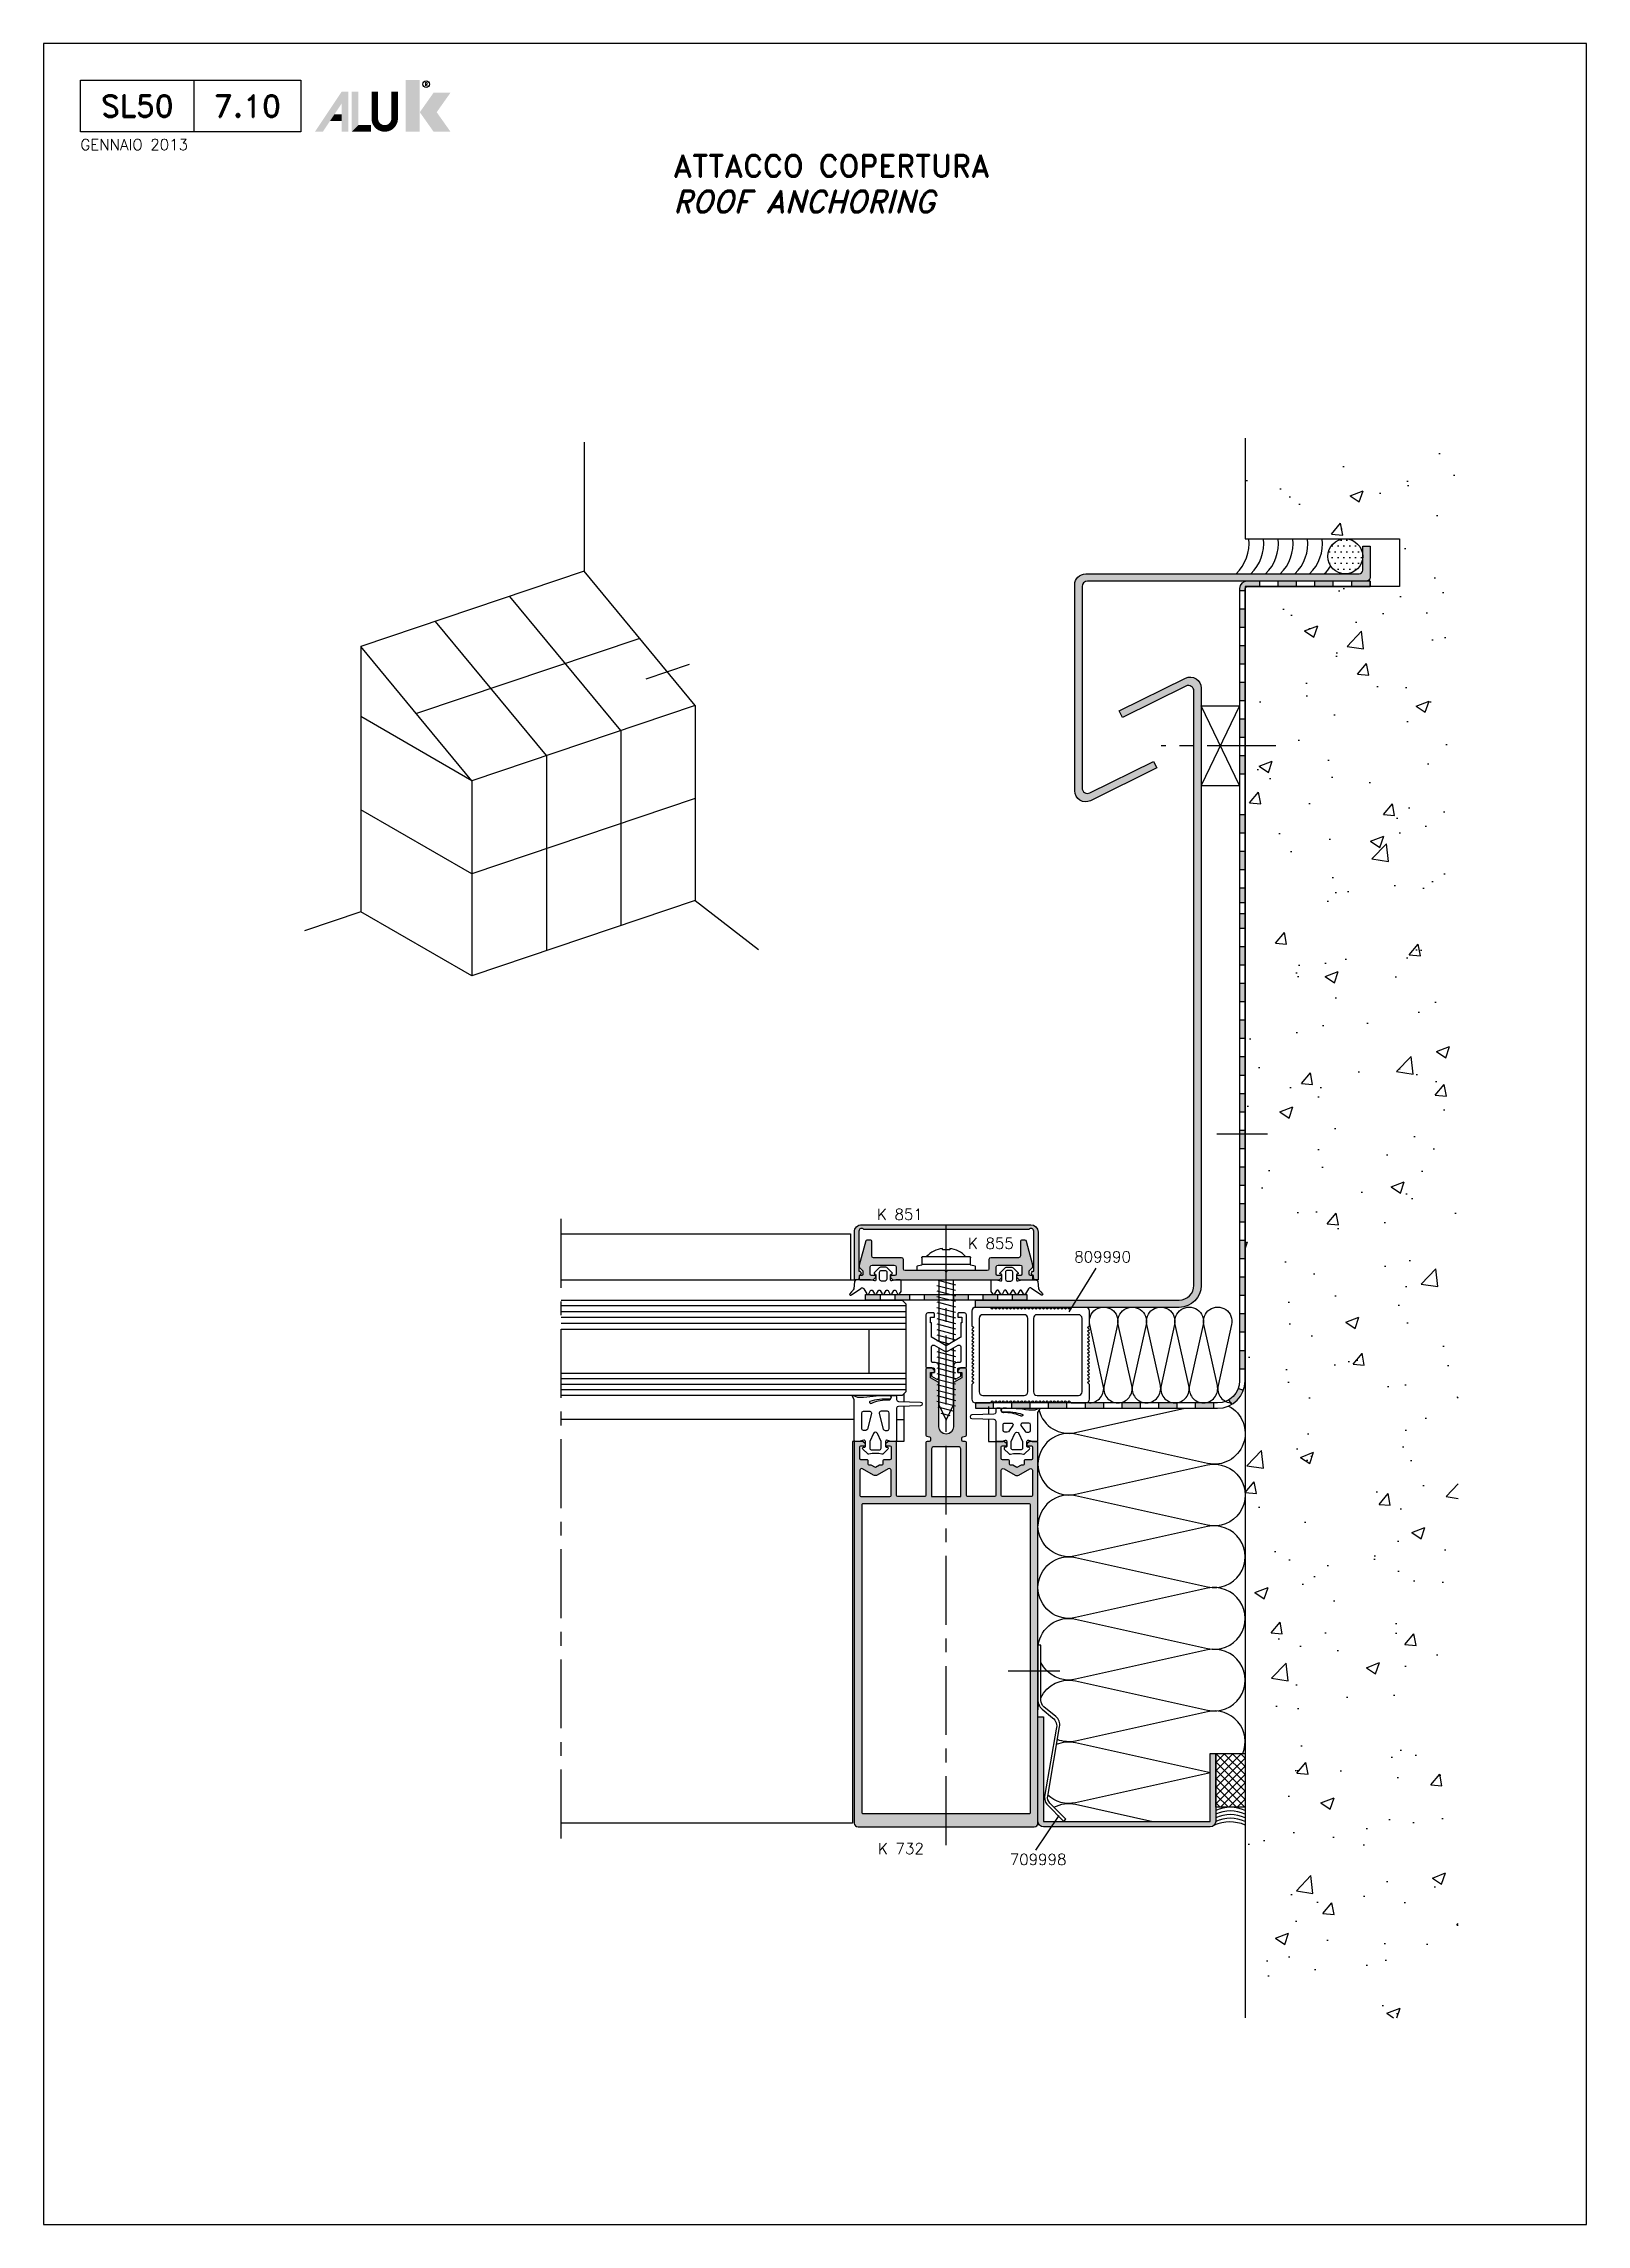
# Model space of a CAD drawing. Extents: x 0 to 4131, y -1600 to 527.
# Drawn here: x 690 to 900, y -1600 to -1303 of the extents above; entities that cross this region are included whole.
import ezdxf
from ezdxf.enums import TextEntityAlignment as Align

# ---------------------------------------------------------------- set-up
doc = ezdxf.new("R2010")
doc.units = 0
doc.header["$LTSCALE"] = 7.5
doc.header["$MEASUREMENT"] = 0
doc.linetypes.add('CENTER', pattern=[2, 1.25, -0.25, 0.25, -0.25])
for name, color, linetype in [('ASSI', 1, 'CENTER'), ('FILL', 8, 'CONTINUOUS'), ('FINE', 7, 'CONTINUOUS'), ('GOMMA', 3, 'CONTINUOUS'), ('GROSSA', 4, 'CONTINUOUS'), ('MARCHIO', 7, 'CONTINUOUS'), ('MURO', 5, 'CONTINUOUS'), ('QUOTE', 254, 'CONTINUOUS'), ('TESTO', 2, 'CONTINUOUS'), ('TRATTEGGI', 140, 'CONTINUOUS'), ('VETRO', 6, 'CONTINUOUS')]:
    doc.layers.add(name, color=color, linetype=linetype)
doc.styles.add('RD', font='ROMAND.SHX', dxfattribs={"height": 3})
doc.styles.add('ROMD', font='ROMAND', dxfattribs={"height": 3})
doc.styles.get("Standard").update_dxf_attribs({"font": 'romans.shx'})

msp = doc.modelspace()

# ---------------------------------------------------------------- texts
at = {"layer": 'TESTO', "style": 'ROMD'}
msp.add_text('ATTACCO COPERTURA', height=3, dxfattribs=at).set_placement((775.7201883875512, -1321.149349909859))
at = {"layer": 'TESTO', "style": 'ROMD', "oblique": 15}
msp.add_text('ROOF ANCHORING', height=3, dxfattribs=at).set_placement((775.7201883875512, -1326.006492767001))
at = {"layer": 'TESTO'}
for s, p in [('K 851', (806.5624384436663, -1462.447031097771)), ('K 855', (818.9445752804232, -1466.395198581008)), ('809990', (834.1495353092894, -1468.231252161818)), ('K 732', (806.7078516804548, -1548.814649664038))]:
    msp.add_text(s, height=1.5, dxfattribs=at).set_placement(p, align=Align.MIDDLE)
msp.add_text('709998', height=1.5, dxfattribs=at).set_placement((821.5112088806951, -1551.04475728068))

# ---------------------------------------------------------------- blocks, each defined once
blk = doc.blocks.new('k0855')
at = {"layer": 'GROSSA'}
blk.add_lwpolyline([(11.64999999999986, 0.8000000000004093, -0.4142135623730784), (11.14999999999986, 0.3000000000004093), (0.2999999999997272, 0.3000000000000682), (0, 0), (-0.3000000000001819, 0.3000000000000682), (-11.15000000000009, 0.2999999999997272, -0.4142135623731075), (-11.65000000000009, 0.7999999999997272), (-11.65000000000009, 3.300000000000637, 0.414213562373095), (-12.15000000000009, 3.800000000000637), (-19.75, 3.800000000000523, -0.414213562373095), (-20.25, 4.300000000000523), (-20.25, 8.300000000000523, 0.4142135623730795), (-20.55000000000018, 8.600000000000477), (-21.59774739507475, 8.600000000000477, 0.3394542588633896), (-21.88752514296152, 8.377645713531251), (-23.65000000000009, 1.800000000000523), (-23.65000000000009, 1.24487273393197), (-22.65000000000009, 0.2448727339319703), (-22.65000000000009, -0.6999999999995907, -0.4142135623731159), (-22.95000000000027, -0.9999999999995453), (-23.5, -0.9999999999995453, 0.414213562373109), (-23.65000000000009, -1.149999999999523), (-23.65000000000009, -2.049999999999272, 0.4142135623730534), (-23.5, -2.19999999999925), (-19.97426406871182, -2.199999999999363, 0.1989123673796788), (-19.76213203435577, -2.112132034355341), (-19.237867965644, -1.587867965643682, 0.1989123673796275), (-19.15000000000009, -1.37573593128775), (-19.15000000000009, -1.299999999999613, 0.4142135623731283), (-19.45000000000027, -0.9999999999995453), (-20.35000000000014, -0.9999999999995453, -0.414213562373095), (-20.65000000000009, -0.699999999999477), (-20.65000000000009, 1.300000000000637, -0.414213562373095), (-20.15000000000009, 1.800000000000637), (-14.15000000000009, 1.800000000000637, -0.414213562373095), (-13.65000000000009, 1.300000000000637), (-13.65000000000009, -0.699999999999477, -0.414213562373095), (-13.95000000000005, -0.9999999999995453), (-14.85000000000014, -0.9999999999995453, 0.414213562373095), (-15.15000000000009, -1.2999999999995), (-15.15000000000009, -1.475735931287431, 0.1989123673796724), (-15.06213203435618, -1.687867965643477), (-14.63786796564318, -2.112132034356478, 0.1989123673796574), (-14.42573593128691, -2.200000000000387), (14.42573593128782, -2.199999999999363, 0.1989123673796421), (14.63786796564386, -2.112132034355341), (15.06213203435573, -1.687867965643477, 0.1989123673796492), (15.14999999999964, -1.475735931287431), (15.14999999999964, -1.2999999999995, 0.4142135623731088), (14.84999999999991, -0.9999999999995453), (13.94999999999982, -0.9999999999995453, -0.414213562373095), (13.64999999999986, -0.699999999999477), (13.64999999999986, 1.300000000000637, -0.414213562373095), (14.14999999999986, 1.800000000000637), (20.13763493782221, 1.800000000000637, -0.414213562373095), (20.63763493782221, 1.300000000000637), (20.63763493782221, -0.699999999999477, -0.414213562373095), (20.33763493782226, -0.9999999999995453), (19.43763493782217, -0.9999999999995453, 0.4142135623731283), (19.13763493782221, -1.299999999999613), (19.13763493782221, -1.37573593128775, 0.198912367379612), (19.22550290346635, -1.587867965643682), (19.74976697217789, -2.112132034355341, 0.1989123673796789), (19.96189900653394, -2.199999999999363), (23.48763493782212, -2.19999999999925, 0.4142135623730674), (23.63763493782221, -2.049999999999272), (23.63763493782221, -1.149999999999523, 0.4142135623731507), (23.48763493782235, -0.9999999999995453), (22.93763493782217, -0.9999999999995453, -0.414213562373095), (22.63763493782221, -0.6999999999995907), (22.63763493782221, 0.2448727339319703), (23.63763493782221, 1.24487273393197), (23.63763493782221, 1.800000000000523), (21.91487984844571, 8.229409522551805, 0.3394542588633856), (21.43191693530116, 8.600000000000477), (20.53763493782208, 8.600000000000477, 0.4142135623730811), (20.23763493782235, 8.300000000000523), (20.23763493782212, 4.300000000000523, -0.414213562373095), (19.73763493782212, 3.800000000000523), (12.14999999999986, 3.800000000000637, 0.414213562373095), (11.64999999999986, 3.300000000000637)], format="xyb", close=True, dxfattribs=at)
blk = doc.blocks.new('nms')
at = {"layer": 'MARCHIO'}
blk.add_line((20.50147934574329, -11.9999999995182), (20.50147934574329, -4.999999999999886), dxfattribs=at)
blk.add_lwpolyline([(35.00295869148658, -11.99999999951808), (5, -11.9999999995182), (5, -5), (35.00295869148658, -4.999999999999886)], close=True, dxfattribs=at)
at = {"layer": 'MARCHIO', "const_width": 0.8940816252993522}
blk.add_lwpolyline([(47.78178684125191, -6.560045326696134), (47.78178684125191, -10.2014834159834, -1), (45.07883529948185, -10.2014834159834), (45.07883529948185, -6.560045326696134)], format="xyb", dxfattribs=at)
at = {"layer": 'MARCHIO'}
blk.add_circle((52.08193702134122, -5.532748934743857), 0.442301161380581, dxfattribs=at)
for points in [[(49.3005289680716, -4.962846688377361), (51.17750206310552, -4.962846688377361), (49.3005289680716, -11.9999999995182), (51.17750206310575, -11.99999999951822)], [(36.93009059657879, -11.9999999995182), (38.00278889696824, -11.9999999995182), (40.55672704512676, -6.560045326696155), (40.57736717417674, -8.138132583705648)], [(40.55672704512676, -6.560045326696155), (40.57736717417674, -8.138132583705648), (41.47144879947609, -6.560045326696155), (41.47144879947609, -11.99999999951822)], [(40.57736717417674, -11.99999999951822), (41.47144879947609, -11.99999999951822), (40.57736717417674, -8.138132583705648)], [(41.92884294506189, -6.560045326696134), (42.82292457036124, -6.560045326696134), (41.92884294506189, -11.99999999951822), (42.82292457036124, -11.10591837421885)], [(53.08245584193742, -6.682906760412976), (55.38160161531027, -6.682906760412997), (51.20583469872372, -9.341453379965586), (53.50498047209658, -9.341453379965586)], [(39.58173478356912, -9.631581169616915), (38.98568036670304, -10.52566279491623), (40.57736717417674, -9.6315811696169), (40.57736717417674, -10.52566279491625)], [(42.82292457036124, -11.10591837421885), (41.92884294506189, -11.99999999951822), (44.54298464239673, -11.10591837421889), (44.54298464239673, -11.99999999951822)], [(51.20583469872372, -9.341453379965586), (53.50498047209658, -9.341453379965586), (53.08245584193742, -11.99999999951822), (55.38160161531027, -11.99999999951822)]]:
    blk.add_solid(points, dxfattribs=at)
blk.add_text('R', height=0.4444645296249439, dxfattribs=at).set_placement((52.08193702134122, -5.532748934743857), align=Align.MIDDLE)
at = {"layer": 'MARCHIO', "color": 2, "style": 'RD'}
for tag, p in [('SERIE', (12.75295869148681, -8.499999999999886)), ('PAG', (27.75295869148681, -8.499999999999886))]:
    blk.add_attdef(tag, text='', height=3, dxfattribs=at).set_placement(p, align=Align.MIDDLE)
at = {"layer": 'MARCHIO', "color": 2}
blk.add_attdef('REVISIONE', (5, -14.50321972118852), '', height=1.5, dxfattribs=at)

# ---------------------------------------------------------------- hatches: boundary and pattern name
at = {"layer": 'FILL'}
h = msp.add_hatch(dxfattribs=at)
h.set_pattern_fill('AR-CONC', color=256, scale=0.1, style=0)
h.set_pattern_definition([(49.99999999999999, (1104.481110546006, -1597.5), (18.2184668996004, -1.593908553890309), [1.905, -20.955]), (355, (1104.481110546006, -1597.5), (-3.524282597566699, 19.105664288218), [1.524, -16.764]), (100.451, (1105.999310546006, -1597.632825), (14.69425016659592, 17.51166878202919), [1.619, -17.809]), (46.18420000000001, (1104.481110546006, -1592.42), (27.10790408921299, -4.204232793272715), [2.8575, -31.4325]), (96.6356, (1106.740100546006, -1592.77035), (23.74042344662372, 24.74255558900492), [2.4285, -26.7135]), (351.1840000000001, (1104.481110546006, -1592.42), (23.74046058139339, 24.74251178605977), [2.286, -25.146]), (21, (1107.021110546006, -1593.69), (15.16148798353833, -10.22655185167625), [1.905, -20.955]), (326.0000000000001, (1107.021110546006, -1593.69), (6.180202834764708, 18.41879661223193), [1.524, -16.764]), (71.4514, (1108.284560546006, -1594.54221), (21.34164907701245, 8.192285771605745), [1.619, -17.809]), (37.50000000000001, (1104.481110546006, -1597.5), (0.3088603250591817, 8.455503887315311), [0, -16.5608, 0, -17.018, 0, -16.8275]), (7.499999999999999, (1104.481110546006, -1597.5), (6.681966251030575, 10.01805748181195), [0, -9.7028, 0, -16.1798, 0, -6.413500000000001]), (327.5, (1098.816910546006, -1597.5), (13.55905951668714, -0.5728743992673458), [0, -6.350000000000001, 0, -19.812, 0, -26.289]), (317.5, (1096.276910546006, -1597.5), (14.81291813860181, 2.542649103333302), [0, -8.255, 0, -13.1572, 0, -18.669])])
h.paths.add_polyline_path([(882.5528387396673, -1356.728134013912), (853.5528387396673, -1356.728134013912), (853.5528387396673, -1370.458079383437), (874.5528387396673, -1370.458079383437), (874.5528387396673, -1374.458079383437), (853.5528387396673, -1374.458079383437), (853.5528387396673, -1571.852765430451), (882.5528387396674, -1571.852765430451)])
h = msp.add_hatch(color=256, dxfattribs=at)
edge = h.paths.add_edge_path()
edge.add_line((870.5528387396673, -1371.458079383437), (870.5528387396673, -1375.708079383437))
edge.add_arc((870.0528387396673, -1375.708079383437), 0.5, -90, 0, ccw=False)
edge.add_line((870.0528387396673, -1376.208079383437), (832.097222110772, -1376.208079383437))
edge.add_arc((832.097222110772, -1376.958079383437), 0.75, 90, 180)
edge.add_line((831.347222110772, -1376.958079383437), (831.347222110772, -1404.365681795709))
edge.add_arc((832.097222110772, -1404.365681795709), 0.7499999999999716, 179.9999999999978, 296.3245309778147)
edge.add_line((832.4298133439565, -1405.037904282397), (841.0852569587303, -1400.755505638191))
edge.add_line((841.0852569587303, -1400.755505638191), (841.5287119363095, -1401.651802287108))
edge.add_line((841.5287119363095, -1401.651802287108), (832.5124045771411, -1406.112743185012))
edge.add_arc((831.847222110772, -1404.768298211637), 1.500000000000018, 180, 296.32453097781377, ccw=False)
edge.add_line((830.347222110772, -1404.768298211637), (830.347222110772, -1376.708079383437))
edge.add_arc((831.847222110772, -1376.708079383437), 1.5, 90, 180, ccw=False)
edge.add_line((831.847222110772, -1375.208079383437), (869.0528387396673, -1375.208079383437))
edge.add_arc((869.0528387396673, -1374.708079383437), 0.5, 270, 360)
edge.add_line((869.5528387396673, -1374.708079383437), (869.5528387396673, -1371.458079383437))
edge.add_line((869.5528387396673, -1371.458079383437), (870.5528387396673, -1371.458079383437))
h = msp.add_hatch(dxfattribs=at)
h.set_pattern_fill('DOTS', color=256, scale=0.5, style=0)
h.set_pattern_definition([(0, (689.9999999999998, -1600), (0.396875, 0.79375), [0, -0.79375])])
h.paths.add_polyline_path([(864.8028387396673, -1372.833079383437, 1), (869.5528387396673, -1372.833079383437, 1)])
h = msp.add_hatch(color=256, dxfattribs=at)
edge = h.paths.add_edge_path()
edge.add_line((844.5801226471224, -1475.110532913982), (816.8541234566853, -1475.110532913982))
edge.add_line((816.8541234566853, -1475.110532913982), (816.8541234566853, -1474.110532913982))
edge.add_line((816.8541234566853, -1474.110532913982), (844.5801226471224, -1474.110532913982))
edge.add_arc((844.5801226471224, -1472.110532913982), 2, 270, 360)
edge.add_line((846.5801226471224, -1472.110532913982), (846.5801226471224, -1391.174275260045))
edge.add_arc((845.8301226471224, -1391.174275260045), 0.75, 0, 116.3245309778138)
edge.add_line((845.4975314139378, -1390.502052773357), (836.8420877991646, -1394.784451417564))
edge.add_line((836.8420877991646, -1394.784451417564), (836.3986328215854, -1393.888154768646))
edge.add_line((836.3986328215854, -1393.888154768646), (845.4149401807532, -1389.427213870742))
edge.add_arc((846.0801226471224, -1390.771658844118), 1.50000000000003, 1.0800249583553523e-12, 116.3245309778147, ccw=False)
edge.add_line((847.5801226471224, -1390.771658844118), (847.5801226471224, -1472.110532913982))
edge.add_arc((844.5801226471224, -1472.110532913982), 3, -90, 0, ccw=False)
h = msp.add_hatch(color=256, dxfattribs=at)
h.paths.add_polyline_path([(802.9791234566851, -1468.35811848803, -0.4142135623730951), (802.7291234566851, -1468.10811848803), (802.7291234566851, -1466.10811848803, 0.4142135623729824), (802.5791234566851, -1465.95811848803), (802.0552497591477, -1465.95811848803, 0.3394542588634098), (801.9103608852043, -1466.069295631264), (801.029123456685, -1469.35811848803), (801.029123456685, -1469.635682121064), (801.529123456685, -1470.135682121064), (801.529123456685, -1470.60811848803, -0.4142135623729909), (801.3791234566851, -1470.75811848803), (801.1041234566851, -1470.75811848803, 0.41421356237322), (801.029123456685, -1470.83311848803), (801.029123456685, -1471.283118488029, 0.4142135623729423), (801.1041234566851, -1471.35811848803), (802.8669914223292, -1471.35811848803, 0.1989123673796961), (802.9730574395072, -1471.314184505208), (803.2351894738631, -1471.052052470852, 0.2320247787636509), (803.2779236727282, -1470.927052470852, 0.4517883523669222), (803.1291234566851, -1470.75811848803), (802.679123456685, -1470.75811848803, -0.4142135623730396), (802.529123456685, -1470.60811848803), (802.529123456685, -1469.60811848803, -0.4142135623730951), (802.779123456685, -1469.35811848803), (805.779123456685, -1469.35811848803, -0.4142135623730951), (806.029123456685, -1469.60811848803), (806.029123456685, -1470.60811848803, -0.4142135623731505), (805.8791234566851, -1470.75811848803), (805.429123456685, -1470.75811848803, 0.3558272389599185), (805.2822147222303, -1470.877822882063), (805.2822147222303, -1471.02628205964, 0.1465428009586351), (805.3230574395071, -1471.102052470852), (805.5351894738635, -1471.314184505208, 0.1989123673793989), (805.6412554910415, -1471.35811848803), (806.0563460993112, -1471.35811848803, -0.0001075078171090559), (806.0565180951137, -1471.35811848803), (812.8541234566853, -1471.35811848803), (812.8541234566853, -1470.25811848803), (812.704123456685, -1470.10811848803), (807.279123456685, -1470.10811848803, -0.4142135623731075), (807.029123456685, -1469.85811848803), (807.029123456685, -1468.60811848803, 0.4142135623731034), (806.779123456685, -1468.35811848803)])
h.paths.add_polyline_path([(813.004123456685, -1470.10811848803), (812.8541234566853, -1470.25811848803), (812.8541234566853, -1471.35811848803), (819.6517288205064, -1471.35811848803, -0.0001075050098106389), (819.6519008118177, -1471.35811848803), (820.066991422329, -1471.35811848803, 0.1989123673796943), (820.173057439507, -1471.314184505208), (820.385189473863, -1471.102052470852, 0.1465428009642308), (820.4260321911405, -1471.026282059637), (820.4260321911404, -1470.877822882066, 0.3558272389662755), (820.279123456685, -1470.75811848803), (819.829123456685, -1470.75811848803, -0.4142135623730396), (819.679123456685, -1470.60811848803), (819.679123456685, -1469.60811848803, -0.4142135623730951), (819.929123456685, -1469.35811848803), (822.9229409255962, -1469.35811848803, -0.4142135623730951), (823.1729409255962, -1469.60811848803), (823.1729409255962, -1470.60811848803, -0.4142135623731505), (823.0229409255962, -1470.75811848803), (822.5729409255962, -1470.75811848803, 0.3558272389651755), (822.4260321911408, -1470.877822882066), (822.4260321911408, -1470.976282059637, 0.1465428009631723), (822.4668749084183, -1471.052052470852), (822.729006942774, -1471.314184505208, 0.1989123673796296), (822.8350729599521, -1471.35811848803), (824.5979409255962, -1471.35811848803, 0.4142135623731784), (824.6729409255962, -1471.283118488029), (824.6729409255962, -1470.83311848803, 0.4142135623732338), (824.5979409255963, -1470.75811848803), (824.3229409255962, -1470.75811848803, -0.4142135623730951), (824.1729409255962, -1470.60811848803), (824.1729409255962, -1470.135682121064), (824.6729409255962, -1469.635682121064), (824.6729409255962, -1469.35811848803), (823.811563380908, -1466.143413726754, 0.3394542588633538), (823.5700819243357, -1465.95811848803), (823.1229409255961, -1465.95811848803, 0.4142135623729564), (822.9729409255963, -1466.10811848803), (822.9729409255962, -1468.10811848803, -0.4142135623731034), (822.7229409255962, -1468.35811848803), (818.929123456685, -1468.35811848803, 0.4142135623730951), (818.679123456685, -1468.60811848803), (818.679123456685, -1469.85811848803, -0.4142135623730783), (818.429123456685, -1470.10811848803)])
h.paths.add_polyline_path([(824.096713355262, -1464.509564989807, -0.720759220053041), (824.7717133552595, -1464.734564989807), (824.7775572873776, -1470.168905899967, 1.075506706590481), (824.756701738036, -1470.750065102046), (824.779122757284, -1471.358114545488), (825.3787265338342, -1471.358114545488), (825.3759229950203, -1464.859055631441, 0.4140643826233402), (824.3759231247433, -1463.859564989807), (812.8541234566853, -1463.859564989807), (812.8541234566853, -1464.509564989806)])
h.paths.add_polyline_path([(801.3675960712355, -1463.859564989807, 0.4142811788749139), (800.3675960978818, -1464.859795841463), (800.3688665490648, -1471.35811848803), (800.9684702638099, -1471.35811848803), (800.9904411926502, -1470.750052614904, 1.075506706590503), (800.9691554691818, -1470.168909009522), (800.9717133552609, -1464.734564989807, -0.7207592200534799), (801.6467133552591, -1464.509564989805), (812.8541234566853, -1464.509564989806), (812.8541234566853, -1463.859564989807)])
h = msp.add_hatch(color=256, dxfattribs=at)
edge = h.paths.add_edge_path(flags=16)
edge.add_arc((824.2041234566852, -1543.910532913982), 0.1499999999999702, 270, 360.0000000000027)
edge.add_line((824.3541234566853, -1543.910532913982), (824.3541234566854, -1502.010532913982))
edge.add_arc((824.2041234566854, -1502.010532913982), 0.1499999999999773, 0, 90)
edge.add_line((824.2041234566854, -1501.860532913982), (801.5041234566853, -1501.860532913982))
edge.add_arc((801.5041234566853, -1502.010532913982), 0.1499999999999773, 90, 180)
edge.add_line((801.3541234566853, -1502.010532913982), (801.3541234566852, -1543.910532913982))
edge.add_arc((801.5041234566853, -1543.910532913982), 0.1499999999999773, 180, 270)
edge.add_line((801.5041234566853, -1544.060532913982), (824.2041234566854, -1544.060532913982))
edge = h.paths.add_edge_path()
edge.add_line((820.5041234566853, -1493.960532913982), (820.9541234566854, -1493.960532913982))
edge.add_arc((820.9541234566854, -1493.810532913982), 0.1499999999999915, 270.0000000000109, 360.0000000000055)
edge.add_line((821.1041234566853, -1493.810532913982), (821.1041234566853, -1493.772664948338))
edge.add_arc((820.9541234566854, -1493.772664948338), 0.1500000000000057, 2.171258662545679e-11, 45.00000000002304)
edge.add_line((821.0601894738633, -1493.66659893116), (820.7980574395074, -1493.404466896804))
edge.add_arc((820.6919914223295, -1493.510532913982), 0.1500000000000374, 45.00000000000767, 90.00000000001086)
edge.add_line((820.6919914223294, -1493.360532913982), (819.7541234566853, -1493.360532913982))
edge.add_arc((819.7541234566853, -1493.510532913982), 0.1499999999999773, 90, 180)
edge.add_line((819.6041234566853, -1493.510532913982), (819.6041234566853, -1500.710532913982))
edge.add_arc((819.4541234566854, -1500.710532913982), 0.1499999999999773, -90, 0, ccw=False)
edge.add_line((819.4541234566854, -1500.860532913982), (815.7541234566852, -1500.860532913982))
edge.add_arc((815.7541234566852, -1500.710532913982), 0.1499999999999915, 179.9999999999946, 269.9999999999946, ccw=False)
edge.add_line((815.6041234566852, -1500.710532913982), (815.6041234566853, -1493.510532913982))
edge.add_arc((815.4541234566854, -1493.510532913982), 0.1500000000000199, 2.71407332818184e-11, 90.00000000002714)
edge.add_line((815.4541234566852, -1493.360532913982), (815.1541234566853, -1493.360532913982))
edge.add_arc((815.1541234566853, -1493.210532913982), 0.1500000000000057, 179.9999999999891, 269.99999999998914, ccw=False)
edge.add_line((815.0041234566853, -1493.210532913982), (815.0041234566853, -1492.886401477637))
edge.add_arc((815.1541234566853, -1492.886401477638), 0.1500000000000057, 105.00000000000551, 180, ccw=False)
edge.add_line((815.1153005999199, -1492.741512603694), (815.4929463134506, -1492.640322739729))
edge.add_arc((815.4541234566852, -1492.495433865785), 0.1499999999999635, 284.9999999999926, 359.9999999999891)
edge.add_line((815.6041234566852, -1492.495433865785), (815.6041234566853, -1483.510532913982))
edge.add_arc((815.4541234566854, -1483.510532913982), 0.1500000000000057, 359.9999999999891, 449.9999999999891)
edge.add_line((815.4541234566854, -1483.360532913982), (814.8041234566853, -1483.360532913982))
edge.add_line((814.8041234566853, -1483.360532913982), (814.4541234566854, -1483.710532913982))
edge.add_line((814.4541234566854, -1483.710532913982), (814.4541234566854, -1483.960532913982))
edge.add_line((814.4541234566854, -1483.960532913982), (815.0041234566853, -1483.960532913982))
edge.add_line((815.0041234566853, -1483.960532913982), (815.0041234566853, -1484.696580104414))
edge.add_line((815.0041234566853, -1484.696580104414), (813.8541234566853, -1485.360532913982))
edge.add_line((813.8541234566853, -1485.360532913982), (813.8541234566853, -1491.360532913982))
edge.add_arc((812.8541234566853, -1491.360532913982), 1, -180, 0, ccw=False)
edge.add_line((811.8541234566853, -1491.360532913982), (811.8541234566853, -1485.360532913982))
edge.add_line((811.8541234566853, -1485.360532913982), (810.7041234566854, -1484.696580104414))
edge.add_line((810.7041234566854, -1484.696580104414), (810.7041234566854, -1483.960532913982))
edge.add_line((810.7041234566854, -1483.960532913982), (811.2541234566853, -1483.960532913982))
edge.add_line((811.2541234566853, -1483.960532913982), (811.2541234566853, -1483.710532913982))
edge.add_line((811.2541234566853, -1483.710532913982), (810.9041234566854, -1483.360532913982))
edge.add_line((810.9041234566854, -1483.360532913982), (810.2541234566853, -1483.360532913982))
edge.add_arc((810.2541234566853, -1483.510532913982), 0.1499999999999773, 90, 180)
edge.add_line((810.1041234566853, -1483.510532913982), (810.1041234566853, -1492.495433865785))
edge.add_arc((810.2541234566853, -1492.495433865785), 0.1499999999999915, 180, 254.9999999999997)
edge.add_line((810.2153005999199, -1492.640322739729), (810.5929463134506, -1492.741512603694))
edge.add_arc((810.5541234566853, -1492.886401477638), 0.150000000000002, -1.0913936421275139e-11, 74.99999999999449, ccw=False)
edge.add_line((810.7041234566852, -1492.886401477638), (810.7041234566854, -1492.960532913982))
edge.add_line((810.7041234566854, -1492.960532913982), (810.7041234566854, -1493.210532913982))
edge.add_arc((810.5541234566854, -1493.210532913982), 0.1500000000000625, 269.99999999998914, 359.99999999998914, ccw=False)
edge.add_line((810.5541234566853, -1493.360532913982), (810.2541234566853, -1493.360532913982))
edge.add_arc((810.2541234566853, -1493.510532913982), 0.1499999999999915, 90.00000000000541, 179.9999999999946)
edge.add_line((810.1041234566853, -1493.510532913982), (810.1041234566853, -1500.710532913982))
edge.add_arc((809.9541234566854, -1500.710532913982), 0.1499999999999915, -89.99999999999471, 5.4001247917767614e-12, ccw=False)
edge.add_line((809.9541234566854, -1500.860532913982), (806.2541234566852, -1500.860532913982))
edge.add_arc((806.2541234566852, -1500.710532913982), 0.1499999999999773, 180, 270, ccw=False)
edge.add_line((806.1041234566852, -1500.710532913982), (806.1041234566852, -1493.510532913982))
edge.add_arc((805.9541234566852, -1493.510532913982), 0.1499999999999773, 0, 90)
edge.add_line((805.9541234566852, -1493.360532913982), (805.0162554910412, -1493.360532913982))
edge.add_arc((805.0162554910412, -1493.510532913982), 0.1500000000000625, 90, 135)
edge.add_line((804.9101894738632, -1493.404466896804), (804.6480574395073, -1493.66659893116))
edge.add_arc((804.7541234566853, -1493.772664948338), 0.1500000000000374, 134.999999999977, 179.9999999999783)
edge.add_line((804.6041234566852, -1493.772664948338), (804.6041234566852, -1493.810532913982))
edge.add_arc((804.7541234566853, -1493.810532913982), 0.1500000000000483, 180.0000000000163, 270.0000000000163)
edge.add_line((804.7541234566853, -1493.960532913982), (805.2041234566852, -1493.960532913982))
edge.add_arc((805.2041234566852, -1494.110532913982), 0.1499999999999915, -5.5138116294983774e-12, 89.9999999999946, ccw=False)
edge.add_line((805.3541234566852, -1494.110532913982), (805.3541234566852, -1495.710532913982))
edge.add_arc((805.2041234566852, -1495.710532913982), 0.1499999999999915, -89.99999999999471, 5.4001247917767614e-12, ccw=False)
edge.add_line((805.2041234566852, -1495.860532913982), (804.3791234566853, -1495.860532913982))
edge.add_arc((804.3791234566853, -1496.010532913982), 0.1500000000000483, 89.99999999998371, 179.9999999999837)
edge.add_line((804.2291234566852, -1496.010532913982), (804.2291234566852, -1496.460532913982))
edge.add_arc((804.0791234566852, -1496.460532913982), 0.1500000000000057, -89.99999999998909, 1.0913936421275139e-11, ccw=False)
edge.add_line((804.0791234566852, -1496.610532913982), (803.7961107547931, -1496.610532913982))
edge.add_line((803.7961107547931, -1496.610532913982), (803.2291234566852, -1496.937883183172))
edge.add_line((803.2291234566852, -1496.937883183172), (802.6621361585775, -1496.610532913982))
edge.add_line((802.6621361585775, -1496.610532913982), (802.3791234566853, -1496.610532913982))
edge.add_arc((802.3791234566853, -1496.460532913982), 0.1500000000000341, 180.0000000000217, 270.00000000002166, ccw=False)
edge.add_line((802.2291234566852, -1496.460532913982), (802.2291234566852, -1496.010532913982))
edge.add_arc((802.0791234566852, -1496.010532913982), 0.1499999999999631, 0, 90.00000000000541)
edge.add_line((802.0791234566852, -1495.860532913982), (801.2541234566853, -1495.860532913982))
edge.add_arc((801.2541234566853, -1495.710532913982), 0.1500000000000625, 180.0000000000109, 270.00000000001086, ccw=False)
edge.add_line((801.1041234566852, -1495.710532913982), (801.1041234566852, -1494.110532913982))
edge.add_arc((801.2541234566853, -1494.110532913982), 0.1500000000000483, 89.99999999998369, 179.9999999999783, ccw=False)
edge.add_line((801.2541234566853, -1493.960532913982), (801.7041234566852, -1493.960532913982))
edge.add_arc((801.7041234566852, -1493.810532913982), 0.1500000000000057, 270.0000000000054, 360)
edge.add_line((801.8541234566852, -1493.810532913982), (801.8541234566853, -1493.772664948338))
edge.add_arc((801.7041234566854, -1493.772664948338), 0.1499999999999915, 2.171258662545884e-11, 45.00000000002687)
edge.add_line((801.8101894738633, -1493.66659893116), (801.5480574395073, -1493.404466896804))
edge.add_arc((801.4419914223294, -1493.510532913982), 0.1499999999999168, 44.99999999999232, 89.99999999998914)
edge.add_line((801.4419914223294, -1493.360532913982), (800.5041234566853, -1493.360532913982))
edge.add_arc((800.5041234566854, -1493.510532913982), 0.1500000000000057, 90.00000000001086, 180.0000000000109)
edge.add_line((800.3541234566853, -1493.510532913982), (800.3541234566852, -1545.360532913982))
edge.add_arc((800.8541234566853, -1545.360532913982), 0.4999999999999858, 179.9999999999992, 270.0000000000016)
edge.add_line((800.8541234566853, -1545.860532913982), (824.8541234566853, -1545.860532913982))
edge.add_arc((824.8541234566853, -1545.360532913982), 0.5000000000000071, 270, 359.9999999999992)
edge.add_line((825.3541234566853, -1545.360532913982), (825.3541234566854, -1493.510532913982))
edge.add_arc((825.2041234566854, -1493.510532913982), 0.1500000000000057, 359.9999999999946, 449.9999999999891)
edge.add_line((825.2041234566854, -1493.360532913982), (824.2662554910413, -1493.360532913982))
edge.add_arc((824.2662554910413, -1493.510532913982), 0.1500000000000625, 89.99999999998914, 134.9999999999846)
edge.add_line((824.1601894738633, -1493.404466896804), (823.8980574395073, -1493.66659893116))
edge.add_arc((824.0041234566854, -1493.772664948338), 0.1499999999999972, 135.0000000000384, 180.0000000000434)
edge.add_line((823.8541234566853, -1493.772664948338), (823.8541234566853, -1493.810532913982))
edge.add_arc((824.0041234566853, -1493.810532913982), 0.1499999999999773, 180, 270)
edge.add_line((824.0041234566853, -1493.960532913982), (824.4541234566854, -1493.960532913982))
edge.add_arc((824.4541234566854, -1494.110532913982), 0.1499999999999915, -5.5138116294983774e-12, 89.99999999998909, ccw=False)
edge.add_line((824.6041234566853, -1494.110532913982), (824.6041234566853, -1495.710532913982))
edge.add_arc((824.4541234566854, -1495.710532913982), 0.1500000000000057, -89.99999999998909, 5.4001247917767614e-12, ccw=False)
edge.add_line((824.4541234566854, -1495.860532913982), (823.6291234566853, -1495.860532913982))
edge.add_arc((823.6291234566853, -1496.010532913982), 0.1499999999999773, 90, 180)
edge.add_line((823.4791234566853, -1496.010532913982), (823.4791234566853, -1496.460532913982))
edge.add_arc((823.3291234566854, -1496.460532913982), 0.1499999999999773, -90, 0, ccw=False)
edge.add_line((823.3291234566854, -1496.610532913982), (823.0461107547932, -1496.610532913982))
edge.add_line((823.0461107547932, -1496.610532913982), (822.4791234566853, -1496.937883183172))
edge.add_line((822.4791234566853, -1496.937883183172), (821.9121361585775, -1496.610532913982))
edge.add_line((821.9121361585775, -1496.610532913982), (821.6291234566854, -1496.610532913982))
edge.add_arc((821.6291234566854, -1496.460532913982), 0.1500000000000625, 180.0000000000109, 270.00000000001086, ccw=False)
edge.add_line((821.4791234566853, -1496.460532913982), (821.4791234566853, -1496.010532913982))
edge.add_arc((821.3291234566854, -1496.010532913982), 0.1500000000000057, 359.9999999999946, 449.9999999999891)
edge.add_line((821.3291234566854, -1495.860532913982), (820.5041234566853, -1495.860532913982))
edge.add_arc((820.5041234566854, -1495.710532913982), 0.1500000000000057, 179.9999999999891, 269.99999999998914, ccw=False)
edge.add_line((820.3541234566853, -1495.710532913982), (820.3541234566853, -1494.110532913982))
edge.add_arc((820.5041234566854, -1494.110532913982), 0.1500000000000057, 90.00000000001091, 180.0000000000109, ccw=False)
edge = h.paths.add_edge_path(flags=16)
edge.add_line((824.6041234566853, -1497.298727102041), (824.6041234566853, -1500.710532913982))
edge.add_arc((824.4541234566854, -1500.710532913982), 0.1499999999999773, -90, 0, ccw=False)
edge.add_line((824.4541234566854, -1500.860532913982), (820.5041234566854, -1500.860532913982))
edge.add_arc((820.5041234566854, -1500.710532913982), 0.1500000000000483, 180.0000000000163, 270.00000000001086, ccw=False)
edge.add_line((820.3541234566853, -1500.710532913982), (820.3541234566853, -1497.29872710079))
edge.add_arc((820.6041234566853, -1497.29872710079), 0.2499999999999716, 59.999999892459925, 180.0000000000065, ccw=False)
edge.add_line((820.7291234570916, -1497.082220750078), (822.2291234512667, -1497.948246154253))
edge.add_arc((822.4791234512668, -1497.515233452361), 0.500000000000006, 239.9999999999967, 299.9999999999961)
edge.add_line((822.7291234512667, -1497.948246154254), (824.2291234570918, -1497.08222075086))
edge.add_arc((824.3541234566853, -1497.298727102041), 0.2499999999999828, 0, 119.9999998924529, ccw=False)
edge = h.paths.add_edge_path(flags=16)
edge.add_line((810.8541234566853, -1494.360532913982), (810.8541234566853, -1500.860532913982))
edge.add_line((810.8541234566853, -1500.860532913982), (814.8541234566852, -1500.860532913982))
edge.add_line((814.8541234566852, -1500.860532913982), (814.8541234566853, -1494.360532913982))
edge.add_arc((814.6041234566853, -1494.360532913982), 0.25, 0, 90)
edge.add_line((814.6041234566853, -1494.110532913982), (811.1041234566853, -1494.110532913982))
edge.add_arc((811.1041234566853, -1494.360532913982), 0.25, 90, 180)
edge = h.paths.add_edge_path(flags=16)
edge.add_arc((803.2291234621039, -1497.515233452361), 0.5000000000000022, 239.9999999999967, 299.9999999999961, ccw=False)
edge.add_line((802.9791234621039, -1497.948246154254), (801.4791234562789, -1497.08222075086))
edge.add_arc((801.3541234566853, -1497.298727102041), 0.2500000000000359, 60.00000010753907, 179.9999999999935)
edge.add_line((801.1041234566852, -1497.298727102041), (801.1041234566852, -1500.710532913982))
edge.add_arc((801.2541234566853, -1500.710532913982), 0.1500000000000483, 180.0000000000163, 270.0000000000163)
edge.add_line((801.2541234566853, -1500.860532913982), (805.2041234566852, -1500.860532913982))
edge.add_arc((805.2041234566852, -1500.710532913982), 0.1499999999999773, 270, 360)
edge.add_line((805.3541234566852, -1500.710532913982), (805.3541234566853, -1497.29872710079))
edge.add_arc((805.1041234566853, -1497.29872710079), 0.2500000000000142, 0, 120.000000107551)
edge.add_line((804.9791234562789, -1497.082220750078), (803.4791234621039, -1497.948246154253))
h = msp.add_hatch(color=256, dxfattribs=at)
edge = h.paths.add_edge_path()
edge.add_arc((826.1033068230687, -1545.110532913982), 0.75, 180, 270, ccw=False)
edge.add_line((825.3533068230687, -1545.110532913982), (825.3533068230687, -1530.860532913982))
edge.add_line((825.3533068230687, -1530.860532913982), (826.1033068230687, -1530.860532913982))
edge.add_line((826.1033068230687, -1530.860532913982), (826.1033068230687, -1545.110532913982))
edge.add_line((826.1033068230687, -1545.110532913982), (848.8028387396673, -1545.110532913982))
edge.add_line((848.8028387396673, -1545.110532913982), (848.8028387396673, -1535.860532913982))
edge.add_line((848.8028387396673, -1535.860532913982), (849.5528387396673, -1535.860532913982))
edge.add_line((849.5528387396673, -1535.860532913982), (849.5528387396673, -1545.110532913982))
edge.add_arc((848.8028387396673, -1545.110532913982), 0.75, -90, 0, ccw=False)
edge.add_line((848.8028387396673, -1545.860532913982), (826.1033068230686, -1545.860532913982))
h = msp.add_hatch(dxfattribs=at)
h.set_pattern_fill('ANSI37', color=256, scale=0.25, angle=180, style=0)
h.set_pattern_definition([(225, (1025.291604041631, -1443.322355794678), (0.5612660075668219, -0.5612660075668222), []), (315, (1025.291604041631, -1443.322355794678), (0.5612660075668222, 0.5612660075668219), [])])
h.paths.add_polyline_path([(849.5528387396673, -1543.194852212443), (853.5528387396673, -1543.194852212443), (853.5528387396673, -1535.860532913982), (849.5528387396673, -1535.860532913982)])
at = {"layer": 'FINE'}
h = msp.add_hatch(color=256, dxfattribs=at)
h.paths.add_polyline_path([(853.5528387396673, -1400.010260243728), (852.8028387396673, -1400.010260243728), (852.8028387396673, -1402.510260243728), (853.5528387396673, -1402.510260243728)])
h.paths.add_polyline_path([(852.8028387396673, -1397.510260243728), (853.5528387396674, -1397.510260243728), (853.5528387396674, -1395.010260243728), (852.8028387396673, -1395.010260243728)])
h.paths.add_polyline_path([(852.8028387396673, -1392.510260243728), (853.5528387396674, -1392.510260243728), (853.5528387396674, -1390.010260243728), (852.8028387396673, -1390.010260243728)])
h.paths.add_polyline_path([(852.8028387396673, -1387.510260243728), (853.5528387396674, -1387.510260243728), (853.5528387396674, -1385.010260243728), (852.8028387396673, -1385.010260243728)])
h.paths.add_polyline_path([(852.8028387396673, -1382.510260243728), (853.5528387396673, -1382.510260243728), (853.5528387396673, -1380.010260243728), (852.8028387396673, -1380.010260243728)])
h.paths.add_polyline_path([(855.5528387396673, -1376.958079383437), (855.5528387396673, -1376.208079383437), (853.8028387396673, -1376.208079383437, 0.4142135623730783), (852.8028387396673, -1377.208079383437), (852.8028387396673, -1377.510260243728), (853.5528387396674, -1377.510260243728), (853.5528387396673, -1377.208079383437, -0.4142135623730951), (853.8028387396673, -1376.958079383437)])
h.paths.add_polyline_path([(860.5528387396673, -1376.958079383437), (860.5528387396673, -1376.208079383437), (858.0528387396673, -1376.208079383437), (858.0528387396674, -1376.958079383437)])
h.paths.add_polyline_path([(865.5528387396673, -1376.958079383437), (865.5528387396674, -1376.208079383437), (863.0528387396674, -1376.208079383437), (863.0528387396673, -1376.958079383437)])
h.paths.add_polyline_path([(870.5528387396673, -1376.958079383437), (870.5528387396673, -1376.208079383437), (868.0528387396673, -1376.208079383437), (868.0528387396674, -1376.958079383437)])
h = msp.add_hatch(color=256, dxfattribs=at)
h.paths.add_polyline_path([(853.5528387396673, -1456.010260243728), (852.8028387396673, -1456.010260243728), (852.8028387396673, -1458.510260243728), (853.5528387396674, -1458.510260243728)])
h.paths.add_polyline_path([(853.5528387396673, -1451.010260243728), (852.8028387396673, -1451.010260243728), (852.8028387396673, -1453.510260243728), (853.5528387396674, -1453.510260243728)])
h.paths.add_polyline_path([(853.5528387396673, -1446.010260243728), (852.8028387396673, -1446.010260243728), (852.8028387396673, -1448.510260243728), (853.5528387396674, -1448.510260243728)])
h.paths.add_polyline_path([(853.5528387396674, -1441.010260243728), (852.8028387396673, -1441.010260243728), (852.8028387396673, -1443.510260243728), (853.5528387396674, -1443.510260243728)])
h.paths.add_polyline_path([(853.5528387396673, -1436.010260243728), (852.8028387396673, -1436.010260243728), (852.8028387396673, -1438.510260243728), (853.5528387396674, -1438.510260243728)])
h.paths.add_polyline_path([(853.5528387396674, -1431.010260243728), (852.8028387396673, -1431.010260243728), (852.8028387396673, -1433.510260243728), (853.5528387396674, -1433.510260243728)])
h.paths.add_polyline_path([(853.5528387396674, -1426.010260243728), (852.8028387396673, -1426.010260243728), (852.8028387396673, -1428.510260243728), (853.5528387396674, -1428.510260243728)])
h.paths.add_polyline_path([(853.5528387396673, -1421.510260243728), (852.8028387396673, -1421.510260243728), (852.8028387396674, -1423.510260243728), (853.5528387396673, -1423.510260243728)])
h.paths.add_polyline_path([(853.5528387396674, -1418.010260243728), (852.8028387396673, -1418.010260243728), (852.8028387396673, -1420.010260243728), (853.5528387396674, -1420.010260243728)])
h.paths.add_polyline_path([(853.5528387396673, -1413.010260243728), (852.8028387396673, -1413.010260243728), (852.8028387396673, -1415.510260243728), (853.5528387396674, -1415.510260243728)])
h.paths.add_polyline_path([(853.5528387396673, -1408.010260243728), (852.8028387396673, -1408.010260243728), (852.8028387396673, -1410.510260243728), (853.5528387396674, -1410.510260243728)])
h = msp.add_hatch(color=256, dxfattribs=at)
h.paths.add_polyline_path([(851.3422816751684, -1487.685433970011), (851.7271424090435, -1488.329159234018, 0.1688696668144729), (853.3087621308773, -1486.441322594949), (852.6075774526353, -1486.175164658755, -0.1688696668144633)])
h.paths.add_polyline_path([(852.8028387396673, -1483.510260243728), (853.5528387396674, -1483.510260243728), (853.5528387396674, -1481.010260243728), (852.8028387396674, -1481.010260243728)])
h.paths.add_polyline_path([(853.5528387396673, -1476.010260243728), (852.8028387396673, -1476.010260243728), (852.8028387396673, -1478.510260243728), (853.5528387396674, -1478.510260243728)])
h.paths.add_polyline_path([(852.8028387396673, -1473.510260243728), (853.5528387396674, -1473.510260243728), (853.5528387396673, -1471.010260243728), (852.8028387396674, -1471.010260243728)])
h.paths.add_polyline_path([(852.8028387396674, -1468.510260243728), (853.5528387396673, -1468.510260243728), (853.5528387396673, -1466.010260243728), (852.8028387396673, -1466.010260243728)])
h.paths.add_polyline_path([(852.8028387396673, -1463.510260243728), (853.5528387396674, -1463.510260243728), (853.5528387396674, -1461.010260243728), (852.8028387396674, -1461.010260243728)])
h = msp.add_hatch(color=256, dxfattribs=at)
h.paths.add_polyline_path([(823.8541234566853, -1474.110532913982), (823.8541234566853, -1473.360532913982), (821.8541234566853, -1473.360532913982), (821.8541234566853, -1474.110532913982)])
h.paths.add_polyline_path([(819.8541234566853, -1474.110532913982), (819.8541234566853, -1473.360532913982), (817.8541234566853, -1473.360532913982), (817.8541234566853, -1474.110532913982)])
h.paths.add_polyline_path([(815.8541234566853, -1474.110532913982), (815.8541234566853, -1473.360532913982), (813.8541234566854, -1473.360532913982), (813.8541234566853, -1474.110532913982)])
h.paths.add_polyline_path([(811.8541234566853, -1474.110532913982), (811.8541234566854, -1473.360532913982), (809.8541234566853, -1473.360532913982), (809.8541234566853, -1474.110532913982)])
h.paths.add_polyline_path([(807.8541234566853, -1474.110532913982), (807.8541234566854, -1473.360532913982), (805.8541234566853, -1473.360532913982), (805.8541234566854, -1474.110532913982)])
h.paths.add_polyline_path([(803.8541234566853, -1474.110532913982), (803.8541234566853, -1473.360532913982), (801.8541234566853, -1473.360532913982), (801.8541234566853, -1474.110532913982)])
h = msp.add_hatch(color=256, dxfattribs=at)
h.paths.add_polyline_path([(819.3028387396669, -1488.860532913982), (819.3028387396674, -1488.110532913982), (816.8541234566853, -1488.110532913982), (816.8541234566854, -1488.860532913982)])
h.paths.add_polyline_path([(821.8028387396673, -1488.110532913982), (821.8028387396669, -1488.860532913982), (824.3028387396673, -1488.860532913982), (824.3028387396673, -1488.110532913982)])
h.paths.add_polyline_path([(826.8028387396673, -1488.110532913982), (826.8028387396673, -1488.860532913982), (829.3028387396673, -1488.860532913982), (829.3028387396674, -1488.110532913982)])
h.paths.add_polyline_path([(831.8028387396673, -1488.110532913982), (831.8028387396673, -1488.860532913982), (834.3028387396673, -1488.860532913982), (834.3028387396673, -1488.110532913982)])
h.paths.add_polyline_path([(839.3028387396673, -1488.860532913982), (839.3028387396673, -1488.110532913982), (836.8028387396673, -1488.110532913982), (836.8028387396674, -1488.860532913982)])
h.paths.add_polyline_path([(844.3028387396673, -1488.860532913982), (844.3028387396673, -1488.110532913982), (841.8028387396673, -1488.110532913982), (841.8028387396673, -1488.860532913982)])
h.paths.add_polyline_path([(846.8028387396673, -1488.110532913982), (846.8028387396673, -1488.860532913982), (849.3028387396673, -1488.860532913982), (849.3028387396673, -1488.110532913982)])

# ---------------------------------------------------------------- linework, layer by layer
at = {"layer": 'ASSI'}
for p, q in [((857.7454123593254, -1398.616320731494), (842.1094071422615, -1398.616320731494)), ((849.6976569132555, -1451.46060786188), (856.6146922945679, -1451.46060786188)), ((760.4327901539889, -1547.438691482472), (760.4327901539889, -1462.846643392657)), ((812.8541234566853, -1548.333297834942), (812.8541234566853, -1462.847776237163)), ((828.3390730358292, -1524.677905605899), (821.2904789722525, -1524.677905605899))]:
    msp.add_line(p, q, dxfattribs=at)
at = {"layer": 'FINE'}
for p, q in [((763.5804683252857, -1357.261200162765), (763.5804683252857, -1374.867340588286)), ((852.8028387396673, -1404.045284123305), (847.5801226471224, -1393.187357339683)), ((852.8028387396673, -1393.187357339683), (847.5801226471224, -1404.045284123305)), ((847.5801226471224, -1393.187357339683), (852.8028387396673, -1393.187357339683)), ((847.5801226471224, -1404.045284123305), (852.8028387396673, -1404.045284123305)), ((733.1900791005359, -1421.230773349414), (725.4999999999999, -1423.825220544646)), ((778.6960216664072, -1419.704757865529), (787.2901429921319, -1426.358051579736)), ((816.1541234566853, -1469.250958466123), (809.5541234566854, -1469.250958466123)), ((760.4327901539889, -1471.35811848803), (800.3471565208401, -1471.35811848803)), ((811.6041234566853, -1471.367038997699), (814.1041234566853, -1472.036911978777)), ((811.6041234566853, -1472.117038997699), (814.1041234566853, -1472.786911978777)), ((811.6041234566853, -1472.867038997699), (814.1041234566853, -1473.536911978777)), ((811.6041234566853, -1473.617038997699), (814.1041234566853, -1474.286911978777)), ((811.6041234566853, -1474.367038997699), (814.1041234566853, -1475.036911978777)), ((811.6041234566853, -1475.117038997699), (814.1041234566853, -1475.786911978777)), ((811.6041234566853, -1475.867038997699), (814.1041234566853, -1476.536911978777)), ((811.6041234566853, -1476.617038997699), (814.1041234566853, -1477.286911978777)), ((811.6041234566853, -1477.367038997699), (814.1041234566853, -1478.036911978777)), ((811.6041234566853, -1478.117038997699), (814.1041234566853, -1478.786911978777)), ((811.6041234566853, -1478.867038997699), (814.1041234566853, -1479.536911978777)), ((811.6041234566853, -1479.617038997699), (813.3155609721183, -1480.075617297855)), ((811.6041234566853, -1481.117038997699), (814.1041234566853, -1481.786911978777)), ((811.6041234566853, -1481.867038997699), (814.1041234566853, -1482.536911978777)), ((813.4528204985374, -1480.862395877113), (814.1041234566853, -1481.036911978777)), ((811.6041234566853, -1482.617038997699), (814.1041234566853, -1483.286911978777)), ((811.6041234566853, -1483.367038997699), (814.1041234566853, -1484.036911978777)), ((811.6041234566853, -1484.117038997699), (814.1041234566853, -1484.786911978777)), ((811.6041234566853, -1484.867038997699), (814.1041234566853, -1485.536911978777)), ((807.1041234566853, -1486.860532913982), (807.1041234566853, -1487.941265825945)), ((811.6041234566853, -1485.617038997699), (814.1041234566853, -1486.286911978777)), ((811.6041234566853, -1486.367038997699), (814.1041234566853, -1487.036911978777)), ((811.6041234566853, -1487.117038997699), (814.1041234566853, -1487.786911978777)), ((811.6041234566853, -1487.867038997699), (814.1041234566853, -1488.536911978777)), ((800.3544451195708, -1490.360532913982), (760.4327901539889, -1490.360532913982)), ((806.1041234566852, -1490.360532913982), (807.1041234566853, -1490.360532913982)), ((807.1041234566853, -1488.579800002019), (807.1041234566853, -1493.360532913982)), ((811.7224862787601, -1488.648754220288), (813.7687366702552, -1489.1970453602)), ((812.1115326703105, -1489.502998886722), (813.3455099975333, -1489.833642115029)), ((818.6041234566853, -1490.329800002019), (818.6041234566853, -1493.360532913982)), ((807.1041234566853, -1493.360532913982), (805.1044451195708, -1493.360532913982)), ((818.6041234566853, -1493.360532913982), (820.6038017937999, -1493.360532913982))]:
    msp.add_line(p, q, dxfattribs=at)
for points in [[(760.4327901539889, -1465.10811848803), (799.8541234566853, -1465.10811848803), (799.8541234566853, -1471.35811848803)], [(811.8541234566853, -1471.35811848803), (811.8541234566853, -1477.309740823829)], [(813.8541234566853, -1477.309740823828), (813.8541234566853, -1471.35811848803)], [(811.8541234566853, -1476.924229683087), (811.8541234566853, -1479.764678102415)], [(813.8541234566853, -1479.764678102415), (813.8541234566853, -1476.924229683086)], [(811.8541234566853, -1480.630703506199), (811.8541234566853, -1488.374600896606), (812.8541234566853, -1490.494094428975), (813.8541234566853, -1488.374600896606), (813.8541234566853, -1480.6307035062)], [(818.6041234566853, -1488.610532913982), (818.6041234566853, -1489.691255940308)], [(800.5041234566853, -1493.360532913982), (800.1038017937999, -1493.360532913982), (800.1041234566853, -1545.360532913982), (760.4327901539889, -1545.360532913982)]]:
    msp.add_lwpolyline(points, dxfattribs=at)
for points in [[(815.5541234566854, -1468.20811848803, 0.1708492709052984), (813.3337819069385, -1467.088966371213), (813.3337819069385, -1467.297591382035), (812.3744650064323, -1467.297591382035), (812.3744650064323, -1467.088966371213, 0.170849270905298), (810.1541234566854, -1468.20811848803, 0.170849270905298)], [(816.8541234566853, -1469.95811848803), (816.8541234566853, -1469.610299758669, 0.3309619514747993), (816.7829425567242, -1469.514542464048), (816.2253043566466, -1469.346715760743, -0.3309619514747942), (816.1541234566853, -1469.250958466123), (816.1541234566854, -1468.30811848803, 0.414213562373095), (816.0541234566854, -1468.20811848803), (812.8541234566853, -1468.20811848803), (809.6541234566853, -1468.20811848803, 0.414213562373095), (809.5541234566854, -1468.30811848803), (809.5541234566854, -1469.250958466123, -0.3309619514747942), (809.4829425567242, -1469.346715760743), (808.9253043566465, -1469.514542464048, 0.3309619514747993), (808.8541234566853, -1469.610299758669), (808.8541234566853, -1469.95811848803)]]:
    msp.add_lwpolyline(points, format="xyb", dxfattribs=at)
msp.add_lwpolyline([(829.139878891443, -1544.830633232835), (826.9720689805903, -1542.617470784744, -0.2411073510479861), (826.67399990434, -1541.66021445114), (828.3035450052515, -1532.241788342807, 0.2705251383352182), (827.7748762907701, -1530.824730258197), (826.1579173254709, -1529.502890242918, -0.2250594853300305), (825.7541234566852, -1528.651246524653), (825.7541234566852, -1521.110532913982), (825.3541234566853, -1521.110532913982), (825.3541234566853, -1528.651246524653, 0.2250594853300302), (825.9047514595748, -1529.812578867741), (827.3483485011675, -1530.99269807699, -0.2967392617946522), (827.8452845932627, -1532.551765144609), (826.3047440019282, -1541.455764008008, 0.2379268940040968), (826.5715745829002, -1542.780231060438), (828.8541234566853, -1545.110532913982)], format="xyb", close=True, dxfattribs=at)
msp.add_lwpolyline([(853.5528387396673, -1543.194852212443), (849.5528387396673, -1543.194852212443), (849.5528387396673, -1535.860532913982), (853.5528387396673, -1535.860532913982)], close=True, dxfattribs=at)
msp.add_circle((867.1778387396673, -1372.833079383437), 2.375, dxfattribs=at)
for centre, radius, start, end in [((848.3611494837734, -1371.077707473301), 5.725317943608633, 313.827968517279, 6.213060614102689), ((850.3611494837734, -1371.077707473301), 5.725317943608633, 313.827968517279, 6.213060614102689), ((852.3611494837734, -1371.077707473301), 5.725317943608633, 313.827968517279, 6.213060614102689), ((854.3611494837734, -1371.077707473301), 5.725317943608633, 313.827968517279, 6.213060614102689), ((856.3611494837734, -1371.077707473301), 5.725317943608633, 313.827968517279, 6.213060614102689), ((858.3611494837734, -1371.077707473301), 5.725317943608633, 313.827968517279, 6.213060614102689), ((860.3611494837734, -1371.077707473301), 5.725317943608633, 313.827968517279, 327.6292130664694), ((851.5528387396673, -1548.214077822604), 5.019225610160992, 66.51756920045115, 113.4824307995489), ((851.5528387396673, -1548.714077822604), 5.019225610160992, 66.51756920045115, 113.4824307995489), ((851.5528387396673, -1549.214077822604), 5.019225610160992, 66.51756920045115, 113.4824307995489), ((851.4785531122725, -1550.571494595236), 5.377155536795048, 67.3091379580959, 113.5145075037087), ((851.5528387396673, -1549.714077822604), 5.019225610160992, 66.51756920045115, 113.4824307995489)]:
    msp.add_arc(centre, radius, start, end, dxfattribs=at)
for p in [(809.5541234566854, -1468.30811848803), (816.1541234566853, -1468.30811848803)]:
    msp.add_point(p, dxfattribs=at)
at = {"layer": 'GOMMA'}
for p, q in [((853.5528387396673, -1377.510260243728), (852.8028387396673, -1377.510260243728)), ((855.5528387396673, -1376.958079383437), (855.5528387396673, -1376.208079383437)), ((858.0528387396673, -1376.958079383437), (858.0528387396673, -1376.208079383437)), ((860.5528387396673, -1376.958079383437), (860.5528387396673, -1376.208079383437)), ((863.0528387396673, -1376.958079383437), (863.0528387396673, -1376.208079383437)), ((865.5528387396673, -1376.958079383437), (865.5528387396673, -1376.208079383437)), ((868.0528387396673, -1376.958079383437), (868.0528387396673, -1376.208079383437)), ((853.5528387396673, -1380.010260243728), (852.8028387396673, -1380.010260243728)), ((853.5528387396673, -1382.510260243728), (852.8028387396673, -1382.510260243728)), ((853.5528387396673, -1385.010260243728), (852.8028387396673, -1385.010260243728)), ((853.5528387396673, -1387.510260243728), (852.8028387396673, -1387.510260243728)), ((853.5528387396673, -1390.010260243728), (852.8028387396673, -1390.010260243728)), ((853.5528387396673, -1392.510260243728), (852.8028387396673, -1392.510260243728)), ((853.5528387396673, -1395.010260243728), (852.8028387396673, -1395.010260243728)), ((853.5528387396673, -1397.510260243728), (852.8028387396673, -1397.510260243728)), ((853.5528387396673, -1400.010260243728), (852.8028387396673, -1400.010260243728)), ((853.5528387396673, -1402.510260243728), (852.8028387396673, -1402.510260243728)), ((853.5528387396673, -1408.010260243728), (852.8028387396673, -1408.010260243728)), ((853.5528387396673, -1410.510260243728), (852.8028387396673, -1410.510260243728)), ((853.5528387396673, -1413.010260243728), (852.8028387396673, -1413.010260243728)), ((853.5528387396673, -1415.510260243728), (852.8028387396673, -1415.510260243728)), ((853.5528387396673, -1418.010260243728), (852.8028387396673, -1418.010260243728)), ((853.5528387396673, -1420.010260243728), (852.8028387396673, -1420.010260243728)), ((853.5528387396673, -1421.510260243728), (852.8028387396673, -1421.510260243728)), ((853.5528387396673, -1423.510260243728), (852.8028387396673, -1423.510260243728)), ((853.5528387396673, -1426.010260243728), (852.8028387396673, -1426.010260243728)), ((853.5528387396673, -1428.510260243728), (852.8028387396673, -1428.510260243728)), ((853.5528387396673, -1431.010260243728), (852.8028387396673, -1431.010260243728)), ((853.5528387396673, -1433.510260243728), (852.8028387396673, -1433.510260243728)), ((853.5528387396673, -1436.010260243728), (852.8028387396673, -1436.010260243728)), ((853.5528387396673, -1438.510260243728), (852.8028387396673, -1438.510260243728)), ((853.5528387396673, -1441.010260243728), (852.8028387396673, -1441.010260243728)), ((853.5528387396673, -1443.510260243728), (852.8028387396673, -1443.510260243728)), ((853.5528387396673, -1446.010260243728), (852.8028387396673, -1446.010260243728)), ((853.5528387396673, -1448.510260243728), (852.8028387396673, -1448.510260243728)), ((853.5528387396673, -1451.010260243728), (852.8028387396673, -1451.010260243728)), ((853.5528387396673, -1453.510260243728), (852.8028387396673, -1453.510260243728)), ((853.5528387396673, -1456.010260243728), (852.8028387396673, -1456.010260243728)), ((853.5528387396673, -1458.510260243728), (852.8028387396673, -1458.510260243728)), ((853.5528387396673, -1461.010260243728), (852.8028387396673, -1461.010260243728)), ((853.5528387396673, -1463.510260243728), (852.8028387396673, -1463.510260243728)), ((853.5528387396673, -1466.010260243728), (852.8028387396673, -1466.010260243728)), ((853.5528387396673, -1468.510260243728), (852.8028387396673, -1468.510260243728)), ((853.5528387396673, -1471.010260243728), (852.8028387396673, -1471.010260243728)), ((803.8541234566853, -1473.360532913982), (803.8541234566853, -1474.110532913982)), ((805.8541234566853, -1473.360532913982), (805.8541234566853, -1474.110532913982)), ((807.8541234566853, -1473.360532913982), (807.8541234566853, -1474.110532913982)), ((809.8541234566853, -1473.360532913982), (809.8541234566853, -1474.110532913982)), ((811.8541234566853, -1473.360532913982), (811.8541234566853, -1474.110532913982)), ((813.8541234566853, -1473.360532913982), (813.8541234566853, -1474.110532913982)), ((815.8541234566853, -1473.360532913982), (815.8541234566853, -1474.110532913982)), ((817.8541234566853, -1473.360532913982), (817.8541234566853, -1474.110532913982)), ((819.8541234566853, -1473.360532913982), (819.8541234566853, -1474.110532913982)), ((821.8541234566853, -1473.360532913982), (821.8541234566853, -1474.110532913982)), ((853.5528387396673, -1473.510260243728), (852.8028387396673, -1473.510260243728)), ((853.5528387396673, -1476.010260243728), (852.8028387396673, -1476.010260243728)), ((853.5528387396673, -1478.510260243728), (852.8028387396673, -1478.510260243728)), ((853.5528387396673, -1481.010260243728), (852.8028387396673, -1481.010260243728)), ((853.5528387396673, -1483.510260243728), (852.8028387396673, -1483.510260243728)), ((851.7271424090434, -1488.329159234018), (851.3422816751684, -1487.685433970011)), ((853.3087621308775, -1486.441322594949), (852.6075774526355, -1486.175164658756)), ((819.3028387396669, -1488.860532913979), (819.3028387396673, -1488.11053291398)), ((821.8028387396669, -1488.86053291398), (821.8028387396673, -1488.11053291398)), ((824.3028387396673, -1488.86053291398), (824.3028387396673, -1488.11053291398)), ((826.8028387396673, -1488.86053291398), (826.8028387396673, -1488.11053291398)), ((829.3028387396673, -1488.86053291398), (829.3028387396673, -1488.11053291398)), ((831.8028387396673, -1488.86053291398), (831.8028387396673, -1488.11053291398)), ((834.3028387396673, -1488.860532913981), (834.3028387396673, -1488.110532913981)), ((836.8028387396673, -1488.860532913981), (836.8028387396673, -1488.110532913981)), ((839.3028387396673, -1488.860532913981), (839.3028387396673, -1488.110532913981)), ((841.8028387396673, -1488.860532913981), (841.8028387396673, -1488.110532913981)), ((844.3028387396673, -1488.860532913982), (844.3028387396673, -1488.110532913982)), ((846.8028387396673, -1488.860532913982), (846.8028387396673, -1488.110532913982)), ((849.3028387396673, -1488.860532913982), (849.3028387396673, -1488.110532913982))]:
    msp.add_line(p, q, dxfattribs=at)
msp.add_lwpolyline([(870.5528387396673, -1376.208079383437), (853.8028387396673, -1376.208079383437, 0.4142135623730951), (852.8028387396673, -1377.208079383437), (852.8028387396673, -1485.110532913982, -0.4142135623730951), (849.8028387396673, -1488.110532913982), (816.8541234566854, -1488.110532913982), (816.8541234566854, -1488.860532913982), (849.8028387396673, -1488.860532913982, 0.4142135623730951), (853.5528387396673, -1485.110532913982), (853.5528387396673, -1377.208079383437, -0.4142135623730951), (853.8028387396673, -1376.958079383437), (870.5528387396673, -1376.958079383437), (870.5528387396673, -1376.208079383437), (870.5528387396673, -1376.958079383437)], format="xyb", dxfattribs=at)
for points in [[(806.58221472223, -1471.358118360716), (806.0565180926417, -1471.358118360716, 0.04008518434644911), (805.9926952358765, -1471.363229486773), (805.4710375789954, -1471.503007234659, -0.4931454260312356), (805.28221472223, -1471.358118360716), (805.2822147222304, -1470.669324437569, -0.3888787318528493), (805.3734991479556, -1470.56970496776), (805.4409302965051, -1470.563805506693, 0.6370702608073786), (805.502925400349, -1470.393475358765), (804.8407917070031, -1469.731341665419, 0.1989123673796624), (804.6640150117064, -1469.658118360716), (803.9004144327537, -1469.658118360716, 0.1989123673796531), (803.723637737457, -1469.731341665419), (803.0615040441111, -1470.393475358765, 0.637070260807382), (803.1234991479549, -1470.563805506693), (803.1909302965045, -1470.56970496776, -0.3888787318528493), (803.2822147222297, -1470.669324437569), (803.28221472223, -1471.358118360716, -0.4931454260312984), (803.0933918654646, -1471.503007234659), (802.5526592264566, -1471.358118360716), (800.6322147222301, -1471.358118360716, 0.414213562373095), (800.3822147222301, -1471.608118360716), (800.264063821539, -1472.598416641152, -0.07546705698885331), (799.9872395171419, -1472.979660262853), (799.7194922052431, -1473.258537342005, 0.8769764629927514), (799.9703450397665, -1473.418348222719), (801.2333661678308, -1472.538596392169, -0.5220051325606435), (801.6421085317921, -1472.573425411903), (802.0518499455026, -1473.283118361895, 0.5773502698239583), (802.3116575667806, -1473.283118362724), (802.5769651883545, -1472.823592081013, -0.5773502700173055), (802.8367728096761, -1472.823592081766), (803.1020804263561, -1473.283118361266, 0.5773502704903818), (803.3618880477841, -1473.283118362203), (803.6271956718757, -1472.823592081274, -0.5773502691896144), (803.887003293011, -1472.823592081274), (804.1523109112361, -1473.283118361461, 0.5773502699886969), (804.4121185325512, -1473.283118362203), (804.6774261564171, -1472.823592081274, -0.5773502691896144), (804.9372337775524, -1472.823592081274), (805.2025413957774, -1473.283118361461, 0.5773502699886969), (805.4623490170925, -1473.283118362203), (805.7276566409585, -1472.823592081274, -0.5773502691896142), (805.9874642620938, -1472.823592081274), (806.2527718825913, -1473.283118361461, 0.5773502699886992), (806.5125795039064, -1473.283118362203), (806.7121185326735, -1472.937506625156, 0.1316524980088336), (806.7322147222301, -1472.862506624941), (806.73221472223, -1471.508118360716, 0.4142135623731505)], [(804.78221472223, -1470.323856694054), (804.7822147222298, -1471.274658549972, -0.4142135623730284), (804.5322147222298, -1471.524658549972), (804.03221472223, -1471.524658549972, -0.414213562373095), (803.78221472223, -1471.274658549972), (803.78221472223, -1470.323856694054, -0.4410091218320472), (804.0548366585942, -1470.074882301806), (804.5095927858658, -1470.074882301806, -0.4410091218321642)], [(819.1260321911407, -1471.358118360716), (819.651728820729, -1471.358118360716, -0.04008518434644911), (819.7155516774943, -1471.363229486773), (820.2372093343753, -1471.503007234659, 0.4931454260312356), (820.4260321911406, -1471.358118360716), (820.4260321911403, -1470.669324437569, 0.3888787318528493), (820.334747765415, -1470.56970496776), (820.2673166168655, -1470.563805506693, -0.6370702608073786), (820.2053215130217, -1470.393475358765), (820.8674552063677, -1469.731341665419, -0.1989123673796624), (821.0442319016643, -1469.658118360716), (821.807832480617, -1469.658118360716, -0.1989123673796531), (821.9846091759136, -1469.731341665419), (822.6467428692596, -1470.393475358765, -0.637070260807382), (822.5847477654157, -1470.563805506693), (822.5173166168662, -1470.56970496776, 0.3888787318528493), (822.426032191141, -1470.669324437569), (822.4260321911406, -1471.358118360716, 0.4931454260312984), (822.6148550479061, -1471.503007234659), (823.155587686914, -1471.358118360716), (825.0760321911407, -1471.358118360716, -0.414213562373095), (825.3260321911407, -1471.608118360716), (825.4441830918317, -1472.598416641152, 0.07546705698885331), (825.7210073962287, -1472.979660262853), (825.9887547081275, -1473.258537342005, -0.8769764629927514), (825.7379018736042, -1473.418348222719), (824.4748807455398, -1472.538596392169, 0.5220051325606435), (824.0661383815786, -1472.573425411903), (823.6563969678681, -1473.283118361895, -0.5773502698239583), (823.3965893465901, -1473.283118362724), (823.1312817250162, -1472.823592081013, 0.5773502700173055), (822.8714741036946, -1472.823592081766), (822.6061664870147, -1473.283118361266, -0.5773502704903818), (822.3463588655866, -1473.283118362203), (822.081051241495, -1472.823592081274, 0.5773502691896144), (821.8212436203596, -1472.823592081274), (821.5559360021347, -1473.283118361461, -0.5773502699886969), (821.2961283808195, -1473.283118362203), (821.0308207569536, -1472.823592081274, 0.5773502691896144), (820.7710131358183, -1472.823592081274), (820.5057055175934, -1473.283118361461, -0.5773502699886969), (820.2458978962782, -1473.283118362203), (819.9805902724123, -1472.823592081274, 0.5773502691896142), (819.720782651277, -1472.823592081274), (819.4554750307793, -1473.283118361461, -0.5773502699886992), (819.1956674094642, -1473.283118362203), (818.9961283806972, -1472.937506625156, -0.1316524980088336), (818.9760321911406, -1472.862506624941), (818.9760321911407, -1471.508118360716, -0.4142135623731505)], [(820.9260321911406, -1470.323856694054), (820.9260321911408, -1471.274658549972, 0.4142135623730284), (821.1760321911408, -1471.524658549972), (821.6760321911406, -1471.524658549972, 0.414213562373095), (821.9260321911406, -1471.274658549972), (821.9260321911406, -1470.323856694054, 0.4410091218320472), (821.6534102547764, -1470.074882301806), (821.1986541275048, -1470.074882301806, 0.4410091218321642)], [(810.8541234566856, -1484.494507510198), (811.4791234566856, -1484.855351428441, 0.5773502691896192), (811.8541234566856, -1484.638845077495), (811.8541234566856, -1483.110532913982, 0.4142135623730951), (811.3541234566856, -1482.610532913982), (811.0041234566856, -1482.610532913982, -0.4142135623730951), (810.8541234566856, -1482.460532913982), (810.8541234566856, -1480.486365938902, -0.5773502691896287), (811.2291234566856, -1480.269859587956), (812.4791234566856, -1480.991547424443, 0.2679491924311185), (813.2291234566856, -1480.991547424443), (814.4791234566856, -1480.269859587956, -0.5773502691896192), (814.8541234566856, -1480.486365938902), (814.8541234566856, -1482.460532913982, -0.4142135623730951), (814.7041234566856, -1482.610532913982), (814.3541234566856, -1482.610532913982, 0.4142135623730783), (813.8541234566856, -1483.110532913982), (813.8541234566856, -1484.638845077495, 0.5773502691896287), (814.2291234566856, -1484.855351428441), (814.8541234566856, -1484.494507510198), (814.8541234566856, -1484.067712590955), (814.4541234566856, -1483.960532913982), (814.4541234566856, -1483.510532913982, -0.4142135623730951), (814.6041234566856, -1483.360532913982), (815.4541234566856, -1483.360532913982, 0.4142135623730951), (815.6041234566856, -1483.210532913982), (815.6041234566856, -1476.110532913982, 0.4142135623730951), (815.3541234566856, -1475.860532913982), (814.6041234566857, -1475.860532913982, 0.4142135623730951), (814.4541234566856, -1476.010532913982), (814.4541234566856, -1476.460532913982), (815.0041234566856, -1476.460532913982), (815.0041234566856, -1477.210532913982), (814.8541234566856, -1477.210532913982), (814.8541234566856, -1479.100725292847, -0.2679491924311301), (814.7791234566856, -1479.230629103415), (812.8541234566856, -1480.342028371605), (810.9291234566856, -1479.230629103414, -0.26794919243113), (810.8541234566856, -1479.100725292847), (810.8541234566857, -1477.210532913982), (810.7041234566856, -1477.210532913982), (810.7041234566856, -1476.460532913982), (811.2541234566855, -1476.460532913982), (811.2541234566855, -1476.010532913982, 0.4142135623730951), (811.1041234566856, -1475.860532913982), (810.3541234566856, -1475.860532913982, 0.4142135623730951), (810.1041234566856, -1476.110532913982), (810.1041234566856, -1483.210532913982, 0.4142135623730951), (810.2541234566856, -1483.360532913982), (811.1041234566856, -1483.360532913982, -0.4142135623730951), (811.2541234566856, -1483.510532913982), (811.2541234566856, -1483.960532913982), (810.8541234566856, -1484.067712590955)], [(832.1041234566853, -1480.360532913982), (832.3541234566853, -1480.110532913982), (832.1041234566853, -1479.860532913982), (832.3541234566853, -1479.610532913982), (832.1041234566853, -1479.360532913982), (832.3541234566853, -1479.110532913982), (832.1041234566853, -1478.860532913982), (832.3541234566853, -1478.610532913982), (832.1041234566853, -1478.360532913982), (832.3541234566853, -1478.110532913982), (832.1041234566853, -1477.860532913982), (832.3541234566853, -1477.610532913982), (832.3541234566853, -1475.610532913982, 0.414213562373095), (831.8541234566853, -1475.110532913982), (829.8541234566853, -1475.110532913982), (829.6041234566853, -1475.360532913982), (829.3541234566853, -1475.110532913982), (829.1041234566853, -1475.360532913982), (828.8541234566853, -1475.110532913982), (828.6041234566853, -1475.360532913982), (828.3541234566853, -1475.110532913982), (828.1041234566853, -1475.360532913982), (827.8541234566853, -1475.110532913982), (827.6041234566853, -1475.360532913982), (827.3541234566853, -1475.110532913982), (827.1041234566853, -1475.360532913982), (826.8541234566853, -1475.110532913982), (826.6041234566853, -1475.360532913982), (826.3541234566853, -1475.110532913982), (826.1041234566853, -1475.360532913982), (825.8541234566853, -1475.110532913982), (825.6041234566853, -1475.360532913982), (825.3541234566853, -1475.110532913982), (825.1041234566853, -1475.360532913982), (824.8541234566853, -1475.110532913982), (824.6041234566853, -1475.360532913982), (824.3541234566853, -1475.110532913982), (824.1041234566853, -1475.360532913982), (823.8541234566853, -1475.110532913982), (823.6041234566853, -1475.360532913982), (823.3541234566853, -1475.110532913982), (823.1041234566853, -1475.360532913982), (822.8541234566853, -1475.110532913982), (822.6041234566853, -1475.360532913982), (822.3541234566853, -1475.110532913982), (822.1041234566853, -1475.360532913982), (821.8541234566853, -1475.110532913982), (821.6041234566853, -1475.360532913982), (821.3541234566853, -1475.110532913982), (821.1041234566853, -1475.360532913982), (820.8541234566853, -1475.110532913982), (820.6041234566853, -1475.360532913982), (820.3541234566853, -1475.110532913982), (820.1041234566853, -1475.360532913982), (819.8541234566853, -1475.110532913982), (819.6041234566853, -1475.360532913982), (819.3541234566853, -1475.110532913982), (819.1041234566853, -1475.360532913982), (818.8541234566853, -1475.110532913982), (816.8541234566853, -1475.110532913982, 0.414213562373095), (816.3541234566853, -1475.610532913982), (816.3541234566853, -1477.610532913982), (816.6041234566853, -1477.860532913982), (816.3541234566853, -1478.110532913982), (816.6041234566853, -1478.360532913982), (816.3541234566853, -1478.610532913982), (816.6041234566853, -1478.860532913982), (816.3541234566853, -1479.110532913982), (816.6041234566853, -1479.360532913982), (816.3541234566853, -1479.610532913982), (816.6041234566853, -1479.860532913982), (816.3541234566853, -1480.110532913982), (816.6041234566853, -1480.360532913982), (816.3541234566853, -1480.610532913982), (816.6041234566853, -1480.860532913982), (816.3541234566853, -1481.110532913982), (816.6041234566853, -1481.360532913982), (816.3541234566853, -1481.610532913982), (816.6041234566853, -1481.860532913982), (816.3541234566853, -1482.110532913982), (816.6041234566853, -1482.360532913982), (816.3541234566853, -1482.610532913982), (816.6041234566853, -1482.860532913982), (816.3541234566853, -1483.110532913982), (816.6041234566853, -1483.360532913982), (816.3541234566853, -1483.610532913982), (816.6041234566853, -1483.860532913982), (816.3541234566853, -1484.110532913982), (816.6041234566853, -1484.360532913982), (816.3541234566853, -1484.610532913982), (816.6041234566853, -1484.860532913982), (816.3541234566853, -1485.110532913982), (816.6041234566853, -1485.360532913982), (816.3541234566853, -1485.610532913982), (816.3541234566853, -1487.610532913982, 0.414213562373095), (816.8541234566853, -1488.110532913982), (818.8541234566853, -1488.110532913982), (819.1041234566853, -1487.860532913982), (819.3541234566853, -1488.110532913982), (819.6041234566853, -1487.860532913982), (819.8541234566853, -1488.110532913982), (820.1041234566853, -1487.860532913982), (820.3541234566853, -1488.110532913982), (820.6041234566853, -1487.860532913982), (820.8541234566853, -1488.110532913982), (821.1041234566853, -1487.860532913982), (821.3541234566853, -1488.110532913982), (821.6041234566853, -1487.860532913982), (821.8541234566853, -1488.110532913982), (822.1041234566853, -1487.860532913982), (822.3541234566853, -1488.110532913982), (822.6041234566853, -1487.860532913982), (822.8541234566853, -1488.110532913982), (823.1041234566853, -1487.860532913982), (823.3541234566853, -1488.110532913982), (823.6041234566853, -1487.860532913982), (823.8541234566853, -1488.110532913982), (824.1041234566853, -1487.860532913982), (824.3541234566853, -1488.110532913982), (824.6041234566853, -1487.860532913982), (824.8541234566853, -1488.110532913982), (825.1041234566853, -1487.860532913982), (825.3541234566853, -1488.110532913982), (825.6041234566853, -1487.860532913982), (825.8541234566853, -1488.110532913982), (826.1041234566853, -1487.860532913982), (826.3541234566853, -1488.110532913982), (826.6041234566853, -1487.860532913982), (826.8541234566853, -1488.110532913982), (827.1041234566853, -1487.860532913982), (827.3541234566853, -1488.110532913982), (827.6041234566853, -1487.860532913982), (827.8541234566853, -1488.110532913982), (828.1041234566853, -1487.860532913982), (828.3541234566853, -1488.110532913982), (828.6041234566853, -1487.860532913982), (828.8541234566853, -1488.110532913982), (829.1041234566853, -1487.860532913982), (829.3541234566853, -1488.110532913982), (829.6041234566853, -1487.860532913982), (829.8541234566853, -1488.110532913982), (831.8541234566853, -1488.110532913982, 0.414213562373095), (832.3541234566853, -1487.610532913982), (832.3541234566853, -1485.610532913982), (832.1041234566853, -1485.360532913982), (832.3541234566853, -1485.110532913982), (832.1041234566853, -1484.860532913982), (832.3541234566853, -1484.610532913982), (832.1041234566853, -1484.360532913982), (832.3541234566853, -1484.110532913982), (832.1041234566853, -1483.860532913982), (832.3541234566853, -1483.610532913982), (832.1041234566853, -1483.360532913982), (832.3541234566853, -1483.110532913982), (832.1041234566853, -1482.860532913982), (832.3541234566853, -1482.610532913982), (832.1041234566853, -1482.360532913982), (832.3541234566853, -1482.110532913982), (832.1041234566853, -1481.860532913982), (832.3541234566853, -1481.610532913982), (832.1041234566853, -1481.360532913982), (832.3541234566853, -1481.110532913982), (832.1041234566853, -1480.860532913982), (832.3541234566853, -1480.610532913982)], [(823.9791234566853, -1486.610532913982), (823.9791234566853, -1476.610532913982, 0.414213562373095), (823.4791234566853, -1476.110532913982), (817.8541234566853, -1476.110532913982, 0.4142135623730951), (817.3541234566853, -1476.610532913982), (817.3541234566853, -1486.610532913982, 0.4142135623730938), (817.8541234566853, -1487.110532913982), (823.4791234566853, -1487.110532913982, 0.4142135623730966)], [(831.3541234566853, -1476.610532913982, 0.414213562373095), (830.8541234566853, -1476.110532913982), (825.2291234566853, -1476.110532913982, 0.414213562373095), (824.7291234566853, -1476.610532913982), (824.7291234566853, -1486.610532913982, 0.4142135623730958), (825.2291234566853, -1487.110532913982), (830.8541234566853, -1487.110532913982, 0.4142135623730943), (831.3541234566853, -1486.610532913982)], [(801.6653005999199, -1493.215644040039), (801.1436429430388, -1493.355421787925, -0.06554346281524713), (801.1048200862734, -1493.360532913982), (800.5041234566853, -1493.360532913982, -0.4142135623729979), (800.3541234566852, -1493.210532913982), (800.3541234566852, -1487.679301699376), (800.1170593468167, -1487.259724791084, -0.7195149494986416), (800.2439592178994, -1487.118809895451), (800.800533618199, -1487.360532913982), (801.6078812770683, -1487.360532913982, -0.04380891343037922), (805.0870214529119, -1487.108119217992, -1.011468768470142), (805.1002823930721, -1487.607910814888, 0.0977940455191549), (802.4669730518925, -1487.932087242833, 0.5226703353464214), (802.4194774294617, -1488.089277300639, 0.3865361286484051), (802.7512944136021, -1488.143949289566, -0.1286776343090755), (805.0541234566853, -1487.710532913982, 0.414213562373095), (805.3541234566852, -1487.410532913982), (805.3541234566852, -1487.260532913982, -0.414213562373095), (805.5041234566852, -1487.110532913982), (805.9541234566852, -1487.110532913982, -0.4142135623729009), (806.1041234566851, -1487.260532913982), (806.1041234566852, -1487.668098105853, 0.405243295720944), (806.3464438545761, -1487.917980125437), (809.3618030587943, -1488.010650894398, -0.969739232515415), (809.3618030587943, -1488.510414933566), (806.3464438545761, -1488.603085702527, 0.4052432957209445), (806.1041234566852, -1488.852967722111), (806.1041234566852, -1493.210532913982, -0.414213562372887), (805.9541234566852, -1493.360532913982), (805.3336789524586, -1493.360532913982), (804.7929463134507, -1493.215644040039, 0.4931454260312138), (804.6041234566853, -1493.360532913982), (804.6041234566852, -1494.049326837129, 0.3888787318529279), (804.6954078824104, -1494.148946306938), (804.8427784971814, -1494.161839565068, -0.6370702608072101), (804.9357711529472, -1494.417334786959), (804.3316250731916, -1495.021480866715, -0.2454199115108962), (804.1107662391954, -1495.090787013257, 0.08886043818028076), (802.3474806912133, -1495.090787013258, -0.2454199115108896), (802.126621857217, -1495.021480866715), (801.5224757760908, -1494.417334785589, -0.6370702608072101), (801.6154684318566, -1494.161839563697), (801.76283903096, -1494.148946306938, 0.3888787318529058), (801.8541234566852, -1494.049326837129), (801.8541234566852, -1493.360532913982, 0.4931454260310975)], [(801.921988981822, -1491.860532913982), (801.6041234566854, -1491.860532913982, -0.4142135623730941), (801.3541234566854, -1491.610532913982), (801.3541234566854, -1489.510532913982, -0.4142135623731153), (801.6041234566854, -1489.260532913982), (802.4633778707109, -1489.260532913982, -0.5050829045456721), (802.7022100489943, -1489.584419249772), (802.1608211601055, -1491.684419249772, -0.3288304544284983)], [(804.5362579315487, -1491.860532913982), (804.8541234566852, -1491.860532913982, 0.4142135623730941), (805.1041234566852, -1491.610532913982), (805.1041234566852, -1489.510532913982, 0.4142135623731153), (804.8541234566852, -1489.260532913982), (803.9948690426597, -1489.260532913982, 0.5050829045456721), (803.7560368643764, -1489.584419249772), (804.2974257532653, -1491.684419249772, 0.3288304544284983)], [(824.0927784815142, -1494.161839563697), (823.9454078824108, -1494.148946306938, -0.3888787318530044), (823.8541234566856, -1494.049326837129), (823.8541234566856, -1493.360532913982, -0.4931454260313299), (824.0429463134509, -1493.215644040039), (824.5646039703319, -1493.355421787926, 0.06554346281524183), (824.6034268270972, -1493.360532913982), (825.2041234566855, -1493.360532913982, 0.4142135623730286), (825.3541234566854, -1493.210532913982), (825.3541234566854, -1489.429301699377), (825.591187566554, -1489.009724791084, 0.7195149494986225), (825.4642876954714, -1488.868809895451), (824.9077132951717, -1489.110532913982), (824.1003656363024, -1489.110532913982, 0.04380891343036676), (820.62122546046, -1488.858119217992, 1.011468768470257), (820.6079645202988, -1489.357910814888, -0.09779404551914794), (823.2412738614773, -1489.682087242833, -0.5226703353464052), (823.2887694839089, -1489.839277300639, -0.3865361286483966), (822.9569524997687, -1489.893949289566, 0.1286776343090523), (820.6541234566855, -1489.460532913982, -0.414213562373095), (820.3541234566854, -1489.160532913982), (820.3541234566856, -1489.010532913982, 0.414213562373095), (820.2041234566855, -1488.860532913982), (819.7541234566854, -1488.860532913982, 0.414213562373095), (819.6041234566856, -1489.010532913982), (819.6041234566854, -1489.418098105853, -0.4052432957209685), (819.3618030587945, -1489.667980125437), (816.3464438545764, -1489.760650894398, 0.9697392325155252), (816.3464438545764, -1490.260414933566), (819.3618030587945, -1490.353085702527, -0.4052432957209365), (819.6041234566854, -1490.602967722111), (819.6041234566854, -1493.210532913982, 0.4142135623730283), (819.7541234566854, -1493.360532913982), (820.374567960912, -1493.360532913982), (820.9153005999201, -1493.215644040039, -0.4931454260313297), (821.1041234566856, -1493.360532913982), (821.1041234566854, -1494.049326837129, -0.3888787318529237), (821.0128390309603, -1494.148946306938), (820.8654684161893, -1494.161839565068, 0.6370702608074659), (820.7724757604235, -1494.41733478696), (821.3766218401792, -1495.021480866715, 0.2454199115108738), (821.5974806741754, -1495.090787013258, -0.08886043818027851), (823.3607662221575, -1495.090787013258, 0.2454199115108686), (823.5816250561536, -1495.021480866715), (824.18577113728, -1494.417334785589, 0.6370702608073483)], [(821.1719889818221, -1492.110532913982), (820.8541234566854, -1492.110532913982, -0.4142135623730941), (820.6041234566854, -1491.860532913982), (820.6041234566854, -1491.110532913982, -0.4142135623731153), (820.8541234566856, -1490.860532913982), (821.7133778707109, -1490.860532913982, -0.5050829045456721), (821.9522100489944, -1491.184419249772), (821.4108211601053, -1491.934419249772, -0.3288304544284983)], [(823.7862579315488, -1492.110532913982), (824.1041234566853, -1492.110532913982, 0.4142135623730941), (824.3541234566853, -1491.860532913982), (824.3541234566853, -1491.110532913982, 0.4142135623731153), (824.1041234566853, -1490.860532913982), (823.2448690426597, -1490.860532913982, 0.5050829045456721), (823.0060368643765, -1491.184419249772), (823.5474257532653, -1491.934419249772, 0.3288304544284983)], [(802.7267453930494, -1494.535220098208, -0.04533686841581842), (803.731501520321, -1494.535220098208, 0.4410091218320485), (804.0041234566852, -1494.28624570596), (804.0041234566852, -1493.360532913982), (803.5010158013154, -1492.281615047011, 0.6370702608074954), (802.9572311290933, -1492.281615047011), (802.4541234566855, -1493.360532913982), (802.4541234566852, -1494.28624570596, 0.4410091218321674)], [(822.9815015203212, -1494.535220098208, 0.04533686841581842), (821.9767453930497, -1494.535220098208, -0.4410091218320485), (821.7041234566855, -1494.286245705961), (821.7041234566855, -1493.360532913982), (822.2072311120554, -1492.281615047011, -0.6370702608074954), (822.7510157842773, -1492.281615047011), (823.2541234566852, -1493.360532913982), (823.2541234566854, -1494.286245705961, -0.4410091218321674)]]:
    msp.add_lwpolyline(points, format="xyb", close=True, dxfattribs=at)
msp.add_lwpolyline([(823.8541234566853, -1474.110532913982), (801.8541234566853, -1474.110532913982), (801.8541234566853, -1473.360532913982), (823.8541234566853, -1473.360532913982)], close=True, dxfattribs=at)
at = {"layer": 'GROSSA', "color": 3}
for p, q in [((763.5804683252857, -1374.867340588286), (733.1900791005359, -1385.120324862618)), ((778.6960216664072, -1393.130216898316), (763.5804683252857, -1374.867340588286)), ((768.5658919248242, -1396.547878323093), (753.4503385837022, -1378.285002013064)), ((771.1382449958467, -1383.998778743301), (740.7478557710966, -1394.251763017633)), ((758.4357621832407, -1399.96553974787), (743.3202088421191, -1381.702663437841)), ((733.1900791005359, -1385.120324862618), (733.1900791005359, -1421.230773349414)), ((748.3056324416573, -1403.383201172648), (733.1900791005359, -1385.120324862618)), ((748.3056324416573, -1403.383201172648), (733.1900791005359, -1394.656232382201)), ((778.6960216664072, -1393.130216898316), (748.3056324416573, -1403.383201172648)), ((778.6960216664072, -1393.130216898316), (778.6960216664072, -1419.704757865529)), ((768.5658919248242, -1396.547878323093), (768.5658919248242, -1423.122419290306)), ((758.4357621832407, -1399.96553974787), (758.4357621832407, -1426.540080715084)), ((748.3056324416573, -1403.383201172648), (748.3056324416573, -1429.957742139861)), ((748.3056324416573, -1416.072802001044), (733.1900791005359, -1407.345833210597)), ((778.6960216664072, -1405.819817726712), (748.3056324416573, -1416.072802001044)), ((748.3056324416573, -1429.957742139861), (733.1900791005359, -1421.230773349414)), ((778.6960216664072, -1419.704757865529), (748.3056324416573, -1429.957742139861))]:
    msp.add_line(p, q, dxfattribs=at)
at = {"layer": 'GROSSA', "color": 4}
msp.add_line((777.8489556764546, -1387.575371680321), (771.9853109857993, -1389.553623961296), dxfattribs=at)
at = {"layer": 'GROSSA'}
for points in [[(870.5528387396673, -1371.458079383437), (870.5528387396673, -1375.708079383437, -0.4142135623730938), (870.0528387396673, -1376.208079383437), (832.097222110772, -1376.208079383437, 0.414213562373095), (831.347222110772, -1376.958079383437), (831.347222110772, -1404.365681795709, 0.5561616287088179), (832.4298133439565, -1405.037904282397), (841.0852569587303, -1400.755505638191), (841.5287119363095, -1401.651802287108), (832.5124045771411, -1406.112743185012, -0.556161628708811), (830.347222110772, -1404.768298211637), (830.347222110772, -1376.708079383437, -0.414213562373095), (831.847222110772, -1375.208079383437), (869.0528387396673, -1375.208079383437, 0.414213562373095), (869.5528387396673, -1374.708079383437), (869.5528387396673, -1371.458079383437)], [(844.5801226471224, -1475.110532913982), (816.8541234566853, -1475.110532913982), (816.8541234566853, -1474.110532913982), (844.5801226471224, -1474.110532913982, 0.4142135623730948), (846.5801226471224, -1472.110532913982), (846.5801226471224, -1391.174275260045, 0.5561616287088142), (845.4975314139378, -1390.502052773357), (836.8420877991646, -1394.784451417564), (836.3986328215854, -1393.888154768646), (845.4149401807532, -1389.427213870742, -0.5561616287088186), (847.5801226471224, -1390.771658844118), (847.5801226471224, -1472.110532913982, -0.4142135623730948)], [(824.7775572873776, -1470.168905899967), (824.7717133552595, -1464.734564989807, 0.7207592200530415), (824.096713355262, -1464.509564989807), (801.6467133552591, -1464.509564989805, 0.7207592200534798), (800.9717133552609, -1464.734564989807), (800.9691554691818, -1470.168909009522, -1.075506706590505), (800.9904411926502, -1470.750052614904), (800.9684702638099, -1471.35811848803), (800.3688665490648, -1471.35811848803), (800.3675960978818, -1464.859795841463, -0.4142811788749139), (801.3675960712355, -1463.859564989807), (824.3759231247433, -1463.859564989807, -0.4140643826233402), (825.3759229950203, -1464.859055631441), (825.3787265338342, -1471.358114545488), (824.779122757284, -1471.358114545488), (824.756701738036, -1470.750065102046, -1.07550670659048)], [(820.5041234566853, -1493.960532913982), (820.9541234566854, -1493.960532913982, 0.414213562373095), (821.1041234566853, -1493.810532913982), (821.1041234566853, -1493.772664948338, 0.1989123673796754), (821.0601894738633, -1493.66659893116), (820.7980574395074, -1493.404466896804, 0.1989123673796754), (820.6919914223294, -1493.360532913982), (819.7541234566853, -1493.360532913982, 0.414213562373095), (819.6041234566853, -1493.510532913982), (819.6041234566853, -1500.710532913982, -0.414213562373095), (819.4541234566854, -1500.860532913982), (815.7541234566852, -1500.860532913982, -0.414213562373095), (815.6041234566852, -1500.710532913982), (815.6041234566853, -1493.510532913982, 0.414213562373095), (815.4541234566852, -1493.360532913982), (815.1541234566853, -1493.360532913982, -0.4142135623730951), (815.0041234566853, -1493.210532913982), (815.0041234566853, -1492.886401477638, -0.339454258863356), (815.1153005999199, -1492.741512603694), (815.4929463134506, -1492.640322739729, 0.3394542588633598), (815.6041234566852, -1492.495433865785), (815.6041234566853, -1483.510532913982, 0.4142135623731177), (815.4541234566854, -1483.360532913982), (814.8041234566853, -1483.360532913982), (814.4541234566854, -1483.710532913982), (814.4541234566854, -1483.960532913982), (815.0041234566853, -1483.960532913982), (815.0041234566853, -1484.696580104414), (813.8541234566853, -1485.360532913982), (813.8541234566853, -1491.360532913982, -0.9999999999999999), (811.8541234566853, -1491.360532913982), (811.8541234566853, -1485.360532913982), (810.7041234566854, -1484.696580104414), (810.7041234566854, -1483.960532913982), (811.2541234566853, -1483.960532913982), (811.2541234566853, -1483.710532913982), (810.9041234566854, -1483.360532913982), (810.2541234566853, -1483.360532913982, 0.4142135623731159), (810.1041234566853, -1483.510532913982), (810.1041234566853, -1492.495433865785, 0.3394542588633856), (810.2153005999199, -1492.640322739729), (810.5929463134506, -1492.741512603694, -0.3394542588634019), (810.7041234566852, -1492.886401477638), (810.7041234566854, -1492.960532913982), (810.7041234566854, -1493.210532913982, -0.414213562373095), (810.5541234566853, -1493.360532913982), (810.2541234566853, -1493.360532913982, 0.4142135623730396), (810.1041234566853, -1493.510532913982), (810.1041234566853, -1500.710532913982, -0.414213562373095), (809.9541234566854, -1500.860532913982), (806.2541234566852, -1500.860532913982, -0.414213562373095), (806.1041234566852, -1500.710532913982), (806.1041234566852, -1493.510532913982, 0.414213562373095), (805.9541234566852, -1493.360532913982), (805.0162554910412, -1493.360532913982, 0.198912367379658), (804.9101894738632, -1493.404466896804), (804.6480574395073, -1493.66659893116, 0.198912367379658), (804.6041234566852, -1493.772664948338), (804.6041234566852, -1493.810532913982, 0.414213562373095), (804.7541234566853, -1493.960532913982), (805.2041234566852, -1493.960532913982, -0.414213562373095), (805.3541234566852, -1494.110532913982), (805.3541234566852, -1495.710532913982, -0.414213562373095), (805.2041234566852, -1495.860532913982), (804.3791234566853, -1495.860532913982, 0.414213562373095), (804.2291234566852, -1496.010532913982), (804.2291234566852, -1496.460532913982, -0.414213562373095), (804.0791234566852, -1496.610532913982), (803.7961107547931, -1496.610532913982), (803.2291234566852, -1496.937883183172), (802.6621361585775, -1496.610532913982), (802.3791234566853, -1496.610532913982, -0.414213562373079), (802.2291234566852, -1496.460532913982), (802.2291234566852, -1496.010532913982, 0.4142135623731228), (802.0791234566852, -1495.860532913982), (801.2541234566853, -1495.860532913982, -0.4142135623730951), (801.1041234566852, -1495.710532913982), (801.1041234566852, -1494.110532913982, -0.4142135623730673), (801.2541234566853, -1493.960532913982), (801.7041234566852, -1493.960532913982, 0.4142135623730674), (801.8541234566852, -1493.810532913982), (801.8541234566853, -1493.772664948338, 0.1989123673796754), (801.8101894738633, -1493.66659893116), (801.5480574395073, -1493.404466896804, 0.1989123673796406), (801.4419914223294, -1493.360532913982), (800.5041234566853, -1493.360532913982, 0.4142135623730913), (800.3541234566853, -1493.510532913982), (800.3541234566853, -1545.360532913982, 0.4142135623731034), (800.8541234566853, -1545.860532913982), (824.8541234566853, -1545.860532913982, 0.4142135623730867), (825.3541234566853, -1545.360532913982), (825.3541234566853, -1493.510532913982, 0.414213562373095), (825.2041234566854, -1493.360532913982), (824.2662554910413, -1493.360532913982, 0.1989123673796334), (824.1601894738633, -1493.404466896804), (823.8980574395073, -1493.66659893116, 0.1989123673796929), (823.8541234566853, -1493.772664948338), (823.8541234566853, -1493.810532913982, 0.414213562373095), (824.0041234566853, -1493.960532913982), (824.4541234566854, -1493.960532913982, -0.414213562373095), (824.6041234566853, -1494.110532913982), (824.6041234566853, -1495.710532913982, -0.414213562373095), (824.4541234566854, -1495.860532913982), (823.6291234566853, -1495.860532913982, 0.414213562373123), (823.4791234566853, -1496.010532913982), (823.4791234566853, -1496.460532913982, -0.4142135623730792), (823.3291234566854, -1496.610532913982), (823.0461107547932, -1496.610532913982), (822.4791234566853, -1496.937883183172), (821.9121361585775, -1496.610532913982), (821.6291234566854, -1496.610532913982, -0.414213562373095), (821.4791234566853, -1496.460532913982), (821.4791234566853, -1496.010532913982, 0.414213562373095), (821.3291234566854, -1495.860532913982), (820.5041234566853, -1495.860532913982, -0.414213562373095), (820.3541234566853, -1495.710532913982), (820.3541234566853, -1494.110532913982, -0.414213562373095)], [(810.8541234566853, -1494.360532913982), (810.8541234566853, -1500.860532913982), (814.8541234566852, -1500.860532913982), (814.8541234566853, -1494.360532913982, 0.4142135623731013), (814.6041234566853, -1494.110532913982), (811.1041234566853, -1494.110532913982, 0.4142135623730923)], [(803.4791234621039, -1497.948246154254, -0.2679491924311186), (802.9791234621039, -1497.948246154254), (801.4791234562789, -1497.08222075086, 0.577350268563942), (801.1041234566852, -1497.298727102041), (801.1041234566852, -1500.710532913982, 0.414213562373095), (801.2541234566853, -1500.860532913982), (805.2041234566852, -1500.860532913982, 0.414213562373095), (805.3541234566852, -1500.710532913982), (805.3541234566853, -1497.29872710079, 0.5773502698153157), (804.9791234562789, -1497.082220750078)], [(824.6041234566853, -1497.298727102041), (824.6041234566853, -1500.710532913982, -0.4142135623730971), (824.4541234566854, -1500.860532913982), (820.5041234566854, -1500.860532913982, -0.4142135623730857), (820.3541234566853, -1500.710532913982), (820.3541234566853, -1497.29872710079, -0.577350269815316), (820.7291234570916, -1497.082220750078), (822.2291234512667, -1497.948246154254, 0.2679491924311171), (822.7291234512667, -1497.948246154254), (824.2291234570918, -1497.08222075086, -0.5773502685639345)], [(824.2041234566852, -1544.060532913982, 0.4142135623731228), (824.3541234566853, -1543.910532913982), (824.3541234566853, -1502.010532913982, 0.414213562373095), (824.2041234566854, -1501.860532913982), (801.5041234566853, -1501.860532913982, 0.414213562373095), (801.3541234566853, -1502.010532913982), (801.3541234566853, -1543.910532913982, 0.4142135623730951), (801.5041234566853, -1544.060532913982)], [(826.1033068230687, -1545.860532913982, -0.4142135623730955), (825.3533068230687, -1545.110532913982), (825.3533068230687, -1530.860532913982), (826.1033068230687, -1530.860532913982), (826.1033068230687, -1545.110532913982), (848.8028387396673, -1545.110532913982), (848.8028387396673, -1535.860532913982), (849.5528387396673, -1535.860532913982), (849.5528387396673, -1545.110532913982, -0.4142135623730957), (848.8028387396673, -1545.860532913982)]]:
    msp.add_lwpolyline(points, format="xyb", close=True, dxfattribs=at)
at = {"layer": 'MARCHIO'}
msp.add_lwpolyline([(689.9999999999998, -1600), (899.9999999999998, -1600), (899.9999999999998, -1303), (689.9999999999998, -1303)], close=True, dxfattribs=at)
at = {"layer": 'MURO'}
msp.add_lwpolyline([(853.5528387396673, -1356.728134013912), (853.5528387396673, -1370.458079383437), (874.5528387396673, -1370.458079383437), (874.5528387396673, -1376.958079383437), (853.5528387396673, -1376.958079383437), (853.5528387396673, -1571.852765430451)], dxfattribs=at)
at = {"layer": 'QUOTE'}
for p, q in [((829.5923576744397, -1475.699153773137), (833.2818319910009, -1469.783879754808)), ((825.0526076930643, -1549.036735647814), (828.2189533097915, -1544.294666622505))]:
    msp.add_line(p, q, dxfattribs=at)
at = {"layer": 'TRATTEGGI'}
for points in [[(832.3541234566853, -1488.110532913981, 0.4806248474865699), (834.247196627417, -1485.744191450566), (832.4014502859536, -1477.449067916658, -1.25), (836.187596627417, -1477.449067916658), (834.3418502859536, -1485.744191450566, 0.4806248474865698), (836.2349234566852, -1488.110532913981)], [(836.2349234566852, -1488.110532913981, 0.4806248474865699), (838.1279966274169, -1485.744191450566), (836.2822502859535, -1477.449067916658, -1.25), (840.0683966274169, -1477.449067916658), (838.2226502859535, -1485.744191450566, 0.4806248474865698), (840.1157234566851, -1488.110532913981)], [(840.1157234566851, -1488.110532913981, 0.4806248474865699), (842.0087966274168, -1485.744191450566), (840.1630502859534, -1477.449067916658, -1.25), (843.9491966274168, -1477.449067916658), (842.1034502859534, -1485.744191450566, 0.4806248474865698), (843.996523456685, -1488.110532913981)], [(843.996523456685, -1488.110532913981, 0.4806248474865699), (845.8895966274167, -1485.744191450566), (844.0438502859533, -1477.449067916658, -1.25), (847.8299966274167, -1477.449067916658), (845.9842502859533, -1485.744191450566, 0.4806248474865698), (847.877323456685, -1488.110532913981)], [(847.877323456685, -1488.110532913981, 0.4806248474865699), (849.7703966274166, -1485.744191450566), (847.9246502859532, -1477.449067916658, -1.25), (851.7107966274166, -1477.449067916658), (849.8650502859532, -1485.744191450566, 0.4806248474865698), (851.7581234566849, -1488.110532913981)], [(851.298760507204, -1488.549241692784, -0.8775878182750723), (848.4308875201552, -1496.36881670311), (830.4760746761974, -1492.373694751891, 0.4806248474865698), (825.3541234566853, -1496.4712557275)], [(825.5004675885552, -1489.170288985766, 0.4015460676919783), (830.4760746761974, -1492.16881670311), (845.3441104943184, -1488.860532913982)], [(825.3541234566853, -1496.4712557275, 0.4806248474865699), (830.4760746761974, -1500.56881670311), (848.4308875201552, -1496.573694751891, -1.25), (848.4308875201552, -1504.76881670311), (830.4760746761974, -1500.77369475189, 0.4806248474865698), (825.3541234566853, -1504.8712557275)], [(825.3541234566853, -1513.2712557275, -0.4806248474865699), (830.4760746761974, -1509.17369475189), (848.4308875201552, -1513.16881670311, 1.25), (848.4308875201552, -1504.97369475189), (830.4760746761974, -1508.96881670311, -0.4806248474865698), (825.3541234566853, -1504.8712557275)], [(825.3917215147292, -1521.110532913982, -0.4400531253236507), (830.4760746761974, -1517.57369475189), (848.4308875201552, -1521.56881670311, 1.25), (848.4308875201552, -1513.37369475189), (830.4760746761974, -1517.36881670311, -0.4806248474865698), (825.3541234566853, -1513.2712557275)], [(825.7541234566852, -1528.2824013455, -0.3515260742705822), (830.4760746761974, -1525.97369475189), (848.4308875201552, -1529.968816703109, 1.25), (848.4308875201552, -1521.77369475189), (830.4760746761974, -1525.76881670311, -0.3515260742705819), (825.7541234566852, -1523.4601101095, -0.3515260742705819)], [(825.3541234566853, -1530.0712557275, -0.05357324591875406), (825.450007389292, -1529.178937787882, -0.05357324591875406)], [(853.2405370335845, -1535.860532913982, 0.6063072746025339), (848.4308875201552, -1530.17369475189), (830.4760746761974, -1534.168816703109, -0.1509812845899134), (828.0037352056355, -1533.974625588403)], [(827.8931762758415, -1534.613632824409, -0.1582738533394809), (830.4760746761974, -1534.37369475189), (848.4308875201552, -1538.368816703109, 0.02250001322192045), (848.8028387396673, -1538.435088096844, 0.02250001322192045)], [(848.8028387396673, -1538.507423358155, 0.02250001322192045), (848.4308875201552, -1538.57369475189), (830.4760746761974, -1542.568816703109, -0.2475082150015299), (826.6936573489824, -1541.546598577766)], [(827.5326172093285, -1543.189746187664, -0.1828643954027452), (830.4760746761974, -1542.773694751889), (840.9782551751387, -1545.110532913982)]]:
    msp.add_lwpolyline(points, format="xyb", dxfattribs=at)
at = {"layer": 'VETRO'}
for p, q in [((807.3541234566853, -1474.910532913982), (760.4327901539889, -1474.910532913982)), ((807.3541234566853, -1475.710532913982), (760.4327901539889, -1475.710532913982)), ((807.3541234566853, -1476.510532913982), (760.4327901539889, -1476.510532913982)), ((807.3541234566853, -1477.310532913982), (760.4327901539889, -1477.310532913982)), ((807.3541234566853, -1478.110532913982), (760.4327901539889, -1478.110532913982)), ((802.3541234566854, -1484.110532913982), (802.3541234566853, -1478.110532913982)), ((807.3541234566854, -1484.110532913982), (760.4327901539889, -1484.110532913982)), ((807.3541234566854, -1484.860532913982), (760.4327901539889, -1484.860532913982)), ((807.3541234566854, -1485.610532913982), (760.4327901539889, -1485.610532913982)), ((807.3541234566854, -1486.360532913982), (760.4327901539889, -1486.360532913982))]:
    msp.add_line(p, q, dxfattribs=at)
msp.add_lwpolyline([(760.4327901539889, -1474.110532913982), (806.8541234566853, -1474.110532913982), (807.3541234566853, -1474.610532913982), (807.3541234566854, -1486.610532913982), (806.8541234566854, -1487.110532913982), (760.4327901539889, -1487.110532913982)], dxfattribs=at)

# ---------------------------------------------------------------- block references
at = {"layer": 'MARCHIO'}
msp.add_blockref('nms', (689.9999999999998, -1303), dxfattribs=at).add_auto_attribs({'SERIE': 'SL50', 'PAG': '7.10', 'REVISIONE': 'GENNAIO 2013'})
at = {"layer": 'QUOTE', "xscale": 0.5, "yscale": 0.5, "zscale": 0.5}
msp.add_blockref('k0855', (812.8541234566851, -1470.25811848803), dxfattribs=at)

msp.set_redraw_order([(e.dxf.handle, doc.entitydb.next_handle()) for e in msp.query("TEXT MTEXT ATTDEF DIMENSION ARC_DIMENSION")])  # texts and dimensions are drawn at this point

doc.saveas('drawing.dxf')
